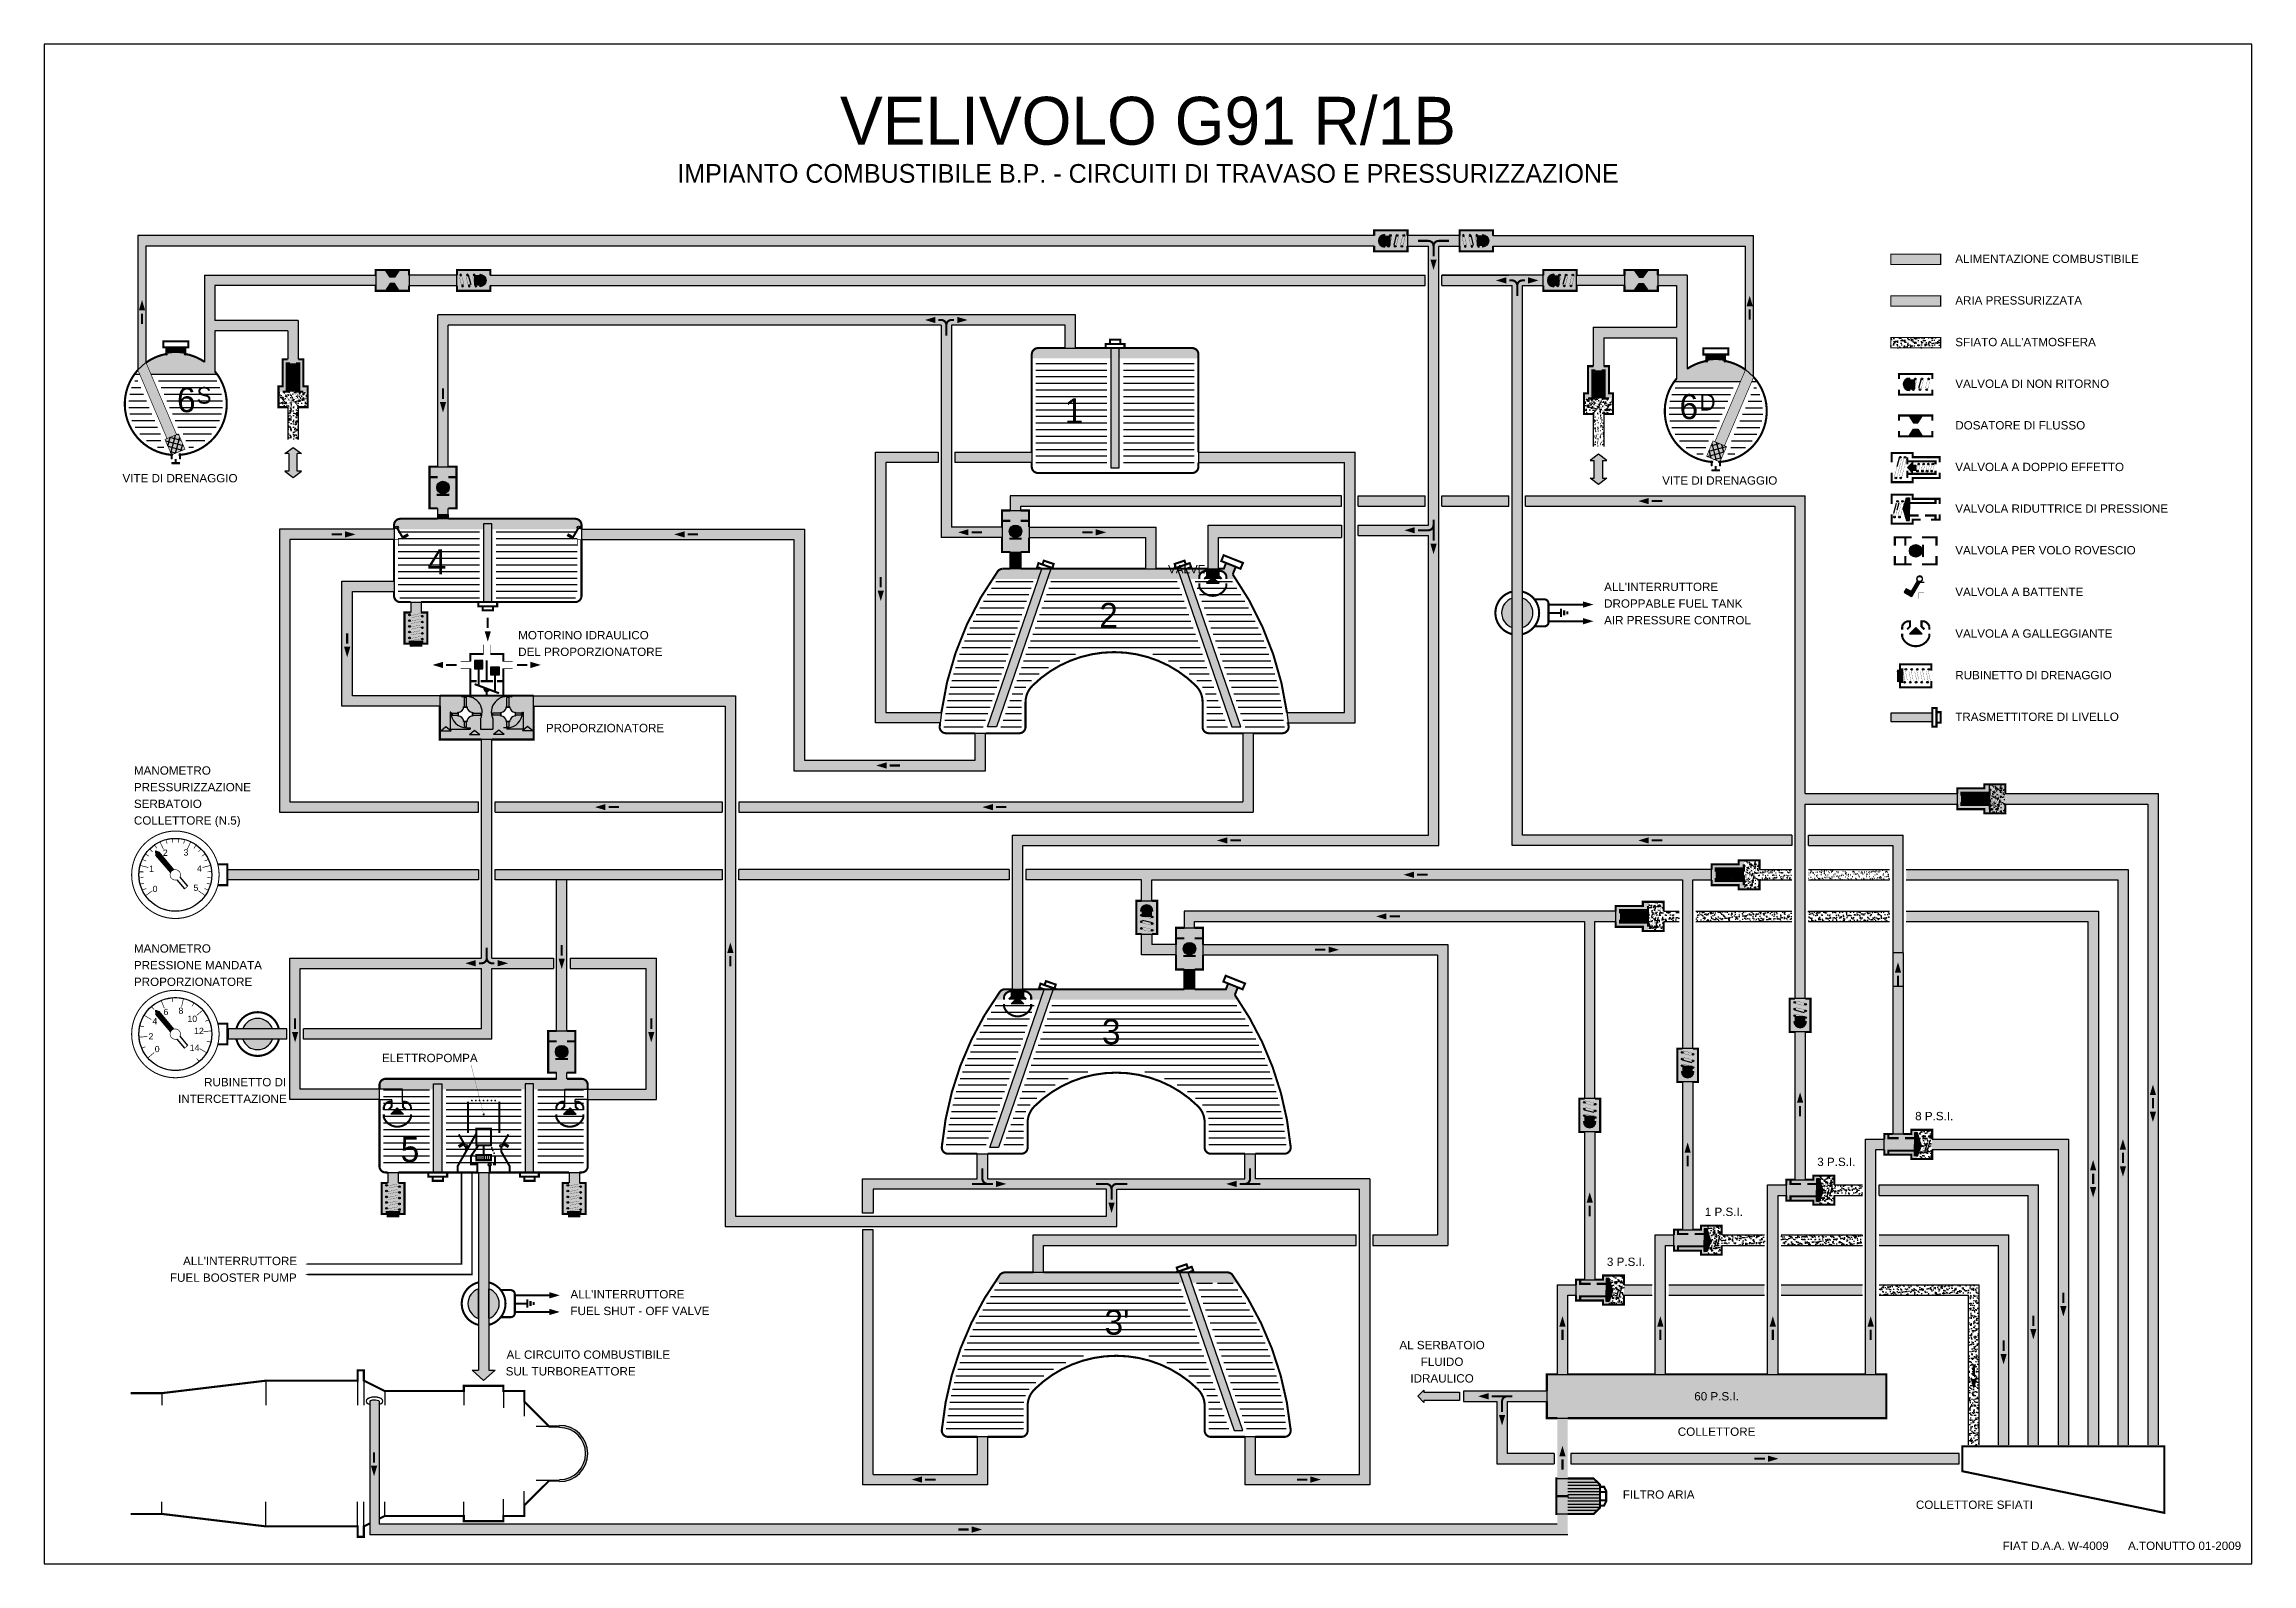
# Model space of a CAD drawing. Header units: millimetres. Extents: x 0 to 1060, y 0 to 730.
import ezdxf
from ezdxf.enums import TextEntityAlignment as Align

# ---------------------------------------------------------------- set-up
doc = ezdxf.new("R2010")
doc.units = ezdxf.units.MM
doc.layers.add('ALIMENTAZIONE COMBUSTIBILE', color=1, linetype='Continuous')
doc.layers.add('ARIA PRESSURIZZATA', color=4, linetype='Continuous')
doc.styles.add('BOLT', font='FRADMCN.TTF', dxfattribs={"height": 4})
doc.styles.add('testo', font='ARIAL.TTF', dxfattribs={"height": 4})
doc.styles.add('TITOLO', font='', dxfattribs={"height": 4})
doc.styles.get('TITOLO').set_extended_font_data('Baskerville Old Face')
pattern_1 = [(0, (33.273, 49.6305), (1e-15, 3.175), [])]
pattern_2 = [(0, (-386.2293, -210.436), (1e-15, 3.175), [])]
pattern_3 = [(307.5, (415.2522, 1375.854), (2.447066, 0.0800016), [0, -1.9304, 0, -2.159, 0, -2.06375]), (277.5, (415.2522, 1375.854), (3.584126, -2.247616), [0, -1.0414, 0, -1.7399, 0, -0.66675]), (237.5, (415.2522, 1377.4161), (0.007186, -3.954962), [0, -0.635, 0, -2.286, 0, -2.9845]), (227.5, (415.2522, 1377.416), (1.114647, -3.817782), [0, -0.3175, 0, -1.4986, 0, -1.7145])]
pattern_4 = [(232.5, (450.547, 1379.1666), (-2.447066, 0.0800016), [0, -1.9304, 0, -2.159, 0, -2.06375]), (262.5, (450.547, 1379.1666), (-3.584126, -2.247616), [0, -1.0414, 0, -1.7399, 0, -0.66675]), (302.5, (450.547, 1380.7287), (-0.007186, -3.954962), [0, -0.635, 0, -2.286, 0, -2.9845]), (312.5, (450.547, 1380.7287), (-1.114647, -3.817782), [0, -0.3175, 0, -1.4986, 0, -1.7145])]

msp = doc.modelspace()

# ---------------------------------------------------------------- texts
for s, height, style, p in [('VELIVOLO G91 R/1B', 23, 'TITOLO', (530, 693.2)), ('IMPIANTO COMBUSTIBILE B.P. - CIRCUITI DI TRAVASO E PRESSURIZZAZIONE', 9, 'TITOLO', (530, 667.9)), ('8 P.S.I.', 4, 'testo', (907.5, 215.1)), ('3 P.S.I.', 4, 'testo', (860.5, 193.1)), ('1 P.S.I.', 4, 'testo', (806.5, 169.1)), ('3 P.S.I.', 4, 'testo', (759.5, 145.1)), ('AL SERBATOIO', 4, 'testo', (671.2, 105.1)), ('FLUIDO', 4, 'testo', (671.2, 97.1)), ('IDRAULICO', 4, 'testo', (671.2, 89.1)), ('60 P.S.I.', 4, 'testo', (803, 80.5)), ('COLLETTORE', 4, 'testo', (803, 63.5)), ('FILTRO ARIA', 4, 'testo', (775.2, 33.3)), ('COLLETTORE SFIATI', 4, 'testo', (926.8, 28.4)), ('FIAT D.A.A. W-4009', 4, 'testo', (965.8, 8.7)), ('A.TONUTTO 01-2009', 4, 'testo', (1027.7, 8.7))]:
    msp.add_text(s, height=height, dxfattribs=dict(style=style)).set_placement(p, align=Align.MIDDLE_CENTER)
for s, height, style, p in [('ALIMENTAZIONE COMBUSTIBILE', 4, 'testo', (917.6, 624.9)), ('ARIA PRESSURIZZATA', 4, 'testo', (917.6, 604.9)), ("SFIATO ALL'ATMOSFERA", 4, 'testo', (917.6, 584.9)), ('6', 12, 'BOLT', (63.8, 553.2)), ('S', 8, 'BOLT', (73.2, 557.3)), ('6', 12, 'BOLT', (785.2, 549.9)), ('D', 8, 'BOLT', (794.8, 554)), ('VALVOLA DI NON RITORNO', 4, 'testo', (917.6, 564.9)), ('DOSATORE DI FLUSSO', 4, 'testo', (917.6, 544.9)), ('VITE DI DRENAGGIO', 4, 'testo', (37.6, 519.5)), ('VITE DI DRENAGGIO', 4, 'testo', (776.9, 518.4)), ('VALVOLA A DOPPIO EFFETTO', 4, 'testo', (917.6, 524.9)), ('VALVOLA RIDUTTRICE DI PRESSIONE', 4, 'testo', (917.6, 504.9)), ('VALVOLA PER VOLO ROVESCIO', 4, 'testo', (917.6, 484.9)), ('VALVE', 4, 'testo', (539.6, 475.8)), ("ALL'INTERRUTTORE", 4, 'testo', (749, 467.3)), ('VALVOLA A BATTENTE', 4, 'testo', (917.6, 464.9)), ('DROPPABLE FUEL TANK', 4, 'testo', (749, 459.3)), ('MOTORINO IDRAULICO', 4, 'testo', (227.6, 444.1)), ('AIR PRESSURE CONTROL', 4, 'testo', (749, 451.3)), ('VALVOLA A GALLEGGIANTE', 4, 'testo', (917.6, 444.9)), ('DEL PROPORZIONATORE', 4, 'testo', (227.6, 436.1)), ('RUBINETTO DI DRENAGGIO', 4, 'testo', (917.6, 424.9)), ('PROPORZIONATORE', 4, 'testo', (240.9, 399.5)), ('TRASMETTITORE DI LIVELLO', 4, 'testo', (917.6, 404.9)), ('MANOMETRO', 4, 'testo', (43.1, 379.1)), ('PRESSURIZZAZIONE', 4, 'testo', (43.1, 371.1)), ('SERBATOIO', 4, 'testo', (43.1, 363.1)), ('COLLETTORE (N.5)', 4, 'testo', (43.1, 355.1)), ('MANOMETRO', 4, 'testo', (43.1, 293.6)), ('PRESSIONE MANDATA', 4, 'testo', (43.1, 285.6)), ('PROPORZIONATORE', 4, 'testo', (43.1, 277.6)), ('3', 12, 'BOLT', (507.9, 249.6)), ('ELETTROPOMPA', 4, 'testo', (162.2, 241)), ('RUBINETTO DI', 4, 'testo', (76.8, 229.4)), ('INTERCETTAZIONE', 4, 'testo', (64.3, 221.4)), ('5', 12, 'BOLT', (171.2, 193)), ('FUEL BOOSTER PUMP', 4, 'testo', (60.4, 135.5)), ("ALL'INTERRUTTORE", 4, 'testo', (66.7, 143.5)), ("ALL'INTERRUTTORE", 4, 'testo', (252.7, 127.5)), ('FUEL SHUT - OFF VALVE', 4, 'testo', (252.7, 119.5)), ("3'", 12, 'BOLT', (509.1, 110.1)), ('AL CIRCUITO COMBUSTIBILE', 4, 'testo', (222, 98.5)), ('SUL TURBOREATTORE', 4, 'testo', (221.6, 90.5))]:
    msp.add_text(s, height=height, dxfattribs=dict(style=style)).set_placement(p)

# ---------------------------------------------------------------- blocks, each defined once
blk = doc.blocks.new('VALVOLA DI NON RITORNO')
h = blk.add_hatch(color=256)
h.paths.add_polyline_path([(7.5, 2.2), (5, 2.2), (5, 3, 1), (5, -3), (5, -2.2), (7.5, -2.2), (7.5, -2)])
h.paths.add_polyline_path([(7.4, 2.6, 1), (8.2, 2.6, 1)])
h.paths.add_polyline_path([(7.3, -2.6, 1), (6.5, -2.6, 1)], flags=17)
h.paths.add_polyline_path([(10.5, -2.6, 1), (9.7, -2.6, 1)])
h.paths.add_polyline_path([(10.6, 2.6, 1), (11.4, 2.6, 1)])
h.paths.add_polyline_path([(13.8, 2.6, 1), (14.6, 2.6, 1)])
h.paths.add_polyline_path([(13.7, -2.6, 1), (12.9, -2.6, 1)])
for p, q in [((5, 3), (5, 2.2)), ((5, 2.2), (7.5, 2.2)), ((7.5, 2.7), (7.3, 2.2)), ((7.5, 2.2), (7.5, -2.2)), ((10.6, 2.7), (9.4, -2)), ((5, -2.2), (7.5, -2.2)), ((5, -2.2), (5, -3))]:
    blk.add_line(p, q)
for points, const_width in [([(0, 2.5), (0, 5), (16, 5), (16, 2.5)], 1), ([(7.5, 2.7), (7.3, 2.2)], 0.1), ([(7.3, -2.7), (8.5, 2)], 0.1), ([(10.6, 2.7), (9.4, -2)], 0.1), ([(10.5, -2.7), (11.7, 2)], 0.1), ([(13.8, 2.7), (12.6, -2)], 0.1), ([(13.7, -2.7), (14.9, 2)], 0.1), ([(0, -2.5), (0, -5), (16, -5), (16, -2.5)], 1)]:
    blk.add_lwpolyline(points, dxfattribs=dict(const_width=const_width))
for centre in [(7.8, 2.6), (11, 2.6), (14.2, 2.6), (6.9, -2.6), (10.1, -2.6), (13.3, -2.6)]:
    blk.add_circle(centre, 0.4)
blk.add_arc((5, 0), 3, 90, 270)
blk = doc.blocks.new('DOSATORE DI FLUSSO')
h = blk.add_hatch(color=256)
h.paths.add_polyline_path([(11.3, 5), (4.7, 5), (7, 1.5), (9, 1.5)])
h.paths.add_polyline_path([(7, -1.5), (4.7, -5), (11.3, -5), (9, -1.5)])
for p, q in [((4.7, 5), (7, 1.5)), ((7, 1.5), (9, 1.5)), ((9, 1.5), (11.3, 5)), ((4.7, -5), (7, -1.5)), ((7, -1.5), (9, -1.5)), ((9, -1.5), (11.3, -5))]:
    blk.add_line(p, q)
at = {"const_width": 1}
for points in [[(0, 2.5), (0, 5), (16, 5), (16, 2.5)], [(0, -2.5), (0, -5), (16, -5), (16, -2.5)]]:
    blk.add_lwpolyline(points, dxfattribs=at)
blk = doc.blocks.new('VALVOLA A DOPPIO EFFETTO')
h = blk.add_hatch(color=256)
h.paths.add_polyline_path([(4.5, 5, 1), (3.7, 5, 1)])
h.paths.add_polyline_path([(6.8, 5, 1), (6, 5, 1)])
h.paths.add_polyline_path([(4.7, -5, 1), (3.9, -5, 1)])
h.paths.add_polyline_path([(2.4, -5, 1), (1.6, -5, 1)])
blk.add_hatch(color=256).paths.add_polyline_path([(10, -1.2), (11.5, -1.2), (11.5, 0), (11.5, 1.2), (10, 1.2), (10, 2.5), (7.5, 0), (10, -2.5)])
h = blk.add_hatch(color=256)
h.paths.add_polyline_path([(13.3, 1.7, 1), (12.5, 1.7, 1)])
h.paths.add_polyline_path([(15.7, 1.7, 1), (14.9, 1.7, 1)])
h.paths.add_polyline_path([(18, 1.7, 1), (17.2, 1.7, 1)])
h.paths.add_polyline_path([(20.1, 1.7, 1), (19.3, 1.7, 1)])
h.paths.add_polyline_path([(19.6, -1.7, 1), (18.8, -1.7, 1)])
h.paths.add_polyline_path([(17.4, -1.7, 1), (16.6, -1.7, 1)])
h.paths.add_polyline_path([(15.2, -1.7, 1), (14.4, -1.7, 1)])
h.paths.add_polyline_path([(12.8, -1.7, 1), (12, -1.7, 1)])
for p, q in [((3.7, 5.1), (2.5, 0.4)), ((7.5, 0), (10, 2.5)), ((10, 2.5), (10, 1.2)), ((10, 1.2), (11.5, 1.2)), ((11.5, 1.2), (11.5, 0)), ((11.5, -1.2), (11.5, 0)), ((7.5, 0), (10, -2.5)), ((10, -1.2), (11.5, -1.2)), ((10, -2.5), (10, -1.2))]:
    blk.add_line(p, q)
for points, const_width in [([(0, 2.5), (0, 7), (10, 7), (10, 5), (23, 5), (23, 2.5)], 1), ([(3.7, 5.1), (1.3, -4.4)], 0.1), ([(2.4, -5), (4.8, 4.4)], 0.1), ([(6, 5.1), (3.6, -4.4)], 0.1), ([(4.7, -5), (7.1, 4.4)], 0.1), ([(7.5, 5), (7.5, 5), (7.5, 5), (7.5, 3), (21, 3), (21, 1.5)], 1), ([(7.5, 3), (7.5, 1.5)], 1), ([(12.6, 1.8), (11.8, -1.3)], 0.1), ([(12.8, -1.8), (13.6, 1.3)], 0.1), ([(14.9, 1.8), (14.1, -1.3)], 0.1), ([(15.1, -1.8), (15.9, 1.3)], 0.1), ([(17.2, 1.8), (16.4, -1.3)], 0.1), ([(17.4, -1.8), (18.2, 1.3)], 0.1), ([(19.3, 1.8), (18.6, -1.3)], 0.1), ([(19.6, -1.8), (20.4, 1.3)], 0.1), ([(0, -2.5), (0, -7), (10, -7), (10, -5), (23, -5), (23, -2.5)], 1), ([(7.5, -5), (7.5, -5), (7.5, -5), (7.5, -3), (21, -3), (21, -1.5)], 1), ([(7.5, -3), (7.5, -1.5)], 1)]:
    blk.add_lwpolyline(points, dxfattribs=dict(const_width=const_width))
for centre in [(4.1, 5), (6.4, 5), (12.9, 1.7), (15.3, 1.7), (17.6, 1.7), (19.7, 1.7), (2, -5), (4.3, -5), (12.4, -1.7), (14.8, -1.7), (17, -1.7), (19.2, -1.7)]:
    blk.add_circle(centre, 0.4)
blk = doc.blocks.new('VALVOLA RIDUTTRICE DI PRESSIONE')
h = blk.add_hatch(color=256)
h.paths.add_polyline_path([(2.4, 3.8, 1), (3.2, 3.8, 1)])
h.paths.add_polyline_path([(5.6, 3.8, 1), (4.8, 3.8, 1)])
h.paths.add_polyline_path([(4.1, -3.8, 1), (3.3, -3.8, 1)])
h.paths.add_polyline_path([(1.7, -3.8, 1), (0.9, -3.8, 1)])
blk.add_hatch(color=256).paths.add_polyline_path([(8.5, 0), (8.5, 5.5), (7.1, 5.5), (5.5, 0), (7.1, -5.5), (8.5, -5.5)])
for p, q in [((2.1, 2.7), (0.9, -2)), ((2.6, -0.3), (3.5, 3.2)), ((5.5, 0), (7.1, 5.5)), ((5.5, 0), (7.1, -5.5)), ((7.1, 5.5), (8.5, 5.5)), ((8.5, 5.5), (8.5, 0)), ((8.5, -5.5), (8.5, 0)), ((7.1, -5.5), (8.5, -5.5))]:
    blk.add_line(p, q)
for points, const_width in [([(0, 2.5), (0, 7), (10, 7), (10, 5), (23, 5), (23, 2.5)], 1), ([(2.4, 3.9), (0.6, -3.2)], 0.1), ([(1.7, -3.9), (3.5, 3.2)], 0.1), ([(4.8, 3.9), (3, -3.2)], 0.1), ([(4.1, -3.9), (5.9, 3.2)], 0.1), ([(8.5, 3), (8.5, 3), (8.5, 3), (8.5, 3), (21, 3), (21, 5)], 1), ([(0, -2.5), (0, -7), (10, -7), (10, -5), (13.9, -5)], 1), ([(8.5, -3), (8.5, -3), (8.5, -3), (8.5, -3), (13, -3)], 1), ([(16, -3), (21, -3), (21, -5)], 1), ([(18.9, -5), (23, -5), (23, -2.5)], 1)]:
    blk.add_lwpolyline(points, dxfattribs=dict(const_width=const_width))
for centre in [(2.8, 3.8), (5.2, 3.8), (1.3, -3.8), (3.7, -3.8)]:
    blk.add_circle(centre, 0.4)
blk = doc.blocks.new('VALVOLA PER VOLO ROVESCIO')
blk.add_hatch(color=256).paths.add_polyline_path([(7, 0, 1), (13, 0, 1)])
at = {"const_width": 1}
for points in [[(0, 2.5), (0, 6.5), (8, 6.5)], [(5, 2.5), (5, 6.5)], [(13, 6.5), (20, 6.5), (20, 2.5)], [(13.5, 3), (13.5, -3)], [(0, -2.5), (0, -6.5), (8, -6.5)], [(5, -2.5), (5, -6.5)], [(13, -6.5), (20, -6.5), (20, -2.5)]]:
    blk.add_lwpolyline(points, dxfattribs=at)
blk.add_circle((10, 0), 3)
blk = doc.blocks.new('VALVOLA A BATTENTE')
h = blk.add_hatch(color=256)
h.paths.add_polyline_path([(-6, 0.4), (-8.5, 1.8), (-9.5, 0.1), (-6, -1.9), (-2, 5), (-2.1, 5, 4.891271), (-3.1, 5.5)])
h.paths.add_polyline_path([(-3.3, 6.5, -1), (-0.8, 6.5, -1)], flags=16)
blk.add_line((-2, 5), (0, 5))
for points in [[(-6, 0.4), (-8.5, 1.8), (-9.5, 0.1), (-6, -1.9), (-5, -0.2)], [(-2.1, 5), (-2, 5), (-6, -1.9), (-7, -1.3)], [(-6, 0.4), (-3.1, 5.5)]]:
    blk.add_lwpolyline(points)
at = {"const_width": 0.3}
blk.add_lwpolyline([(0, 5), (-2.5, 5)], dxfattribs=at)
blk.add_lwpolyline([(0, 0, 0.3, 0.3, 0), (-2.5, 0, 0.3, 0.3, 0), (-2.5, -3, 0, 0, 0)], format="xyseb")
blk.add_circle((-2.1, 6.5), 1.25)
blk.add_arc((-2.1, 6.5), 1.45, 270.4503, 224.2317)
blk = doc.blocks.new('RUBINETTO DI DRENAGGIO')
h = blk.add_hatch(color=256)
h.paths.add_polyline_path([(3.2, 3.1, 1), (2.4, 3.1, 1)])
h.paths.add_polyline_path([(2.6, -3.1, 1), (1.8, -3.1, 1)])
h.paths.add_polyline_path([(5.3, -3.1, 1), (4.5, -3.1, 1)])
h.paths.add_polyline_path([(8.1, -3.1, 1), (7.3, -3.1, 1)])
h.paths.add_polyline_path([(10, -3.1, 1), (10.8, -3.1, 1)])
h.paths.add_polyline_path([(12.8, -3.1, 1), (13.6, -3.1, 1)])
h.paths.add_polyline_path([(13.4, 3.1, 1), (14.2, 3.1, 1)])
h.paths.add_polyline_path([(10.7, 3.1, 1), (11.5, 3.1, 1)])
h.paths.add_polyline_path([(8.7, 3.1, 1), (7.9, 3.1, 1)])
h.paths.add_polyline_path([(6, 3.1, 1), (5.2, 3.1, 1)])
for p, q in [((-0.2, -3), (-1.3, 2.2)), ((0, 5.5), (15, 5.5)), ((0, -5.5), (15, -5.5))]:
    blk.add_line(p, q)
for points, const_width in [([(-1, 0), (-1, 3)], 1), ([(-1, 0), (-1, -3)], 1), ([(0, 0), (0, 5.5), (15, 5.5), (15, 2.5)], 1), ([(0, 0), (0, -5.5), (15, -5.5), (15, -2.5)], 1), ([(1, 0), (1, 3.5)], 1), ([(1, 0), (1, -3.5)], 1), ([(2.5, -3), (1.5, 2.2)], 0.1), ([(2.4, 3), (3.5, -2.2)], 0.1), ([(5.3, -3), (4.2, 2.2)], 0.1), ([(5.2, 3), (6.3, -2.2)], 0.1), ([(8.1, -3), (7, 2.2)], 0.1), ([(7.9, 3), (9, -2.2)], 0.1), ([(10.8, -3), (9.7, 2.2)], 0.1), ([(10.7, 3), (11.8, -2.2)], 0.1), ([(13.6, -3), (12.5, 2.2)], 0.1), ([(13.4, 3), (14.5, -2.2)], 0.1)]:
    blk.add_lwpolyline(points, dxfattribs=dict(const_width=const_width))
for centre in [(2.8, 3.1), (5.6, 3.1), (8.3, 3.1), (11.1, 3.1), (13.8, 3.1), (2.2, -3.1), (4.9, -3.1), (7.7, -3.1), (10.4, -3.1), (13.2, -3.1)]:
    blk.add_circle(centre, 0.4)
blk = doc.blocks.new('TRASMETTITORE DI LIVELLO')
blk.add_hatch(color=256).paths.add_polyline_path([(0, 2), (-20, 2), (-20, -2), (0, -2)])
blk.add_lwpolyline([(-20, -2), (0, -2), (0, 2), (-20, 2)], close=True)
at = {"const_width": 1}
for points in [[(0, -4.5), (2, -4.5), (2, 4.5), (0, 4.5)], [(2, -2.5), (4, -2.5), (4, 2.5), (2, 2.5)]]:
    blk.add_lwpolyline(points, close=True, dxfattribs=at)
blk = doc.blocks.new('6')
for points in [[(14.8, 8.4, 0.414214), (14.3, 8.9), (14.3, 8.4, 0.005102), (13.8, 8.3, 0.906995)], [(23.8, 8.3, 0.005102), (23.3, 8.4), (23.3, 8.9, 0.414214), (22.8, 8.4, 0.906995)], [(16.3, -40, 0.005102), (16.8, -40.1), (16.8, -40.6, 0.414214), (17.3, -40.1, 0.955061)], [(20.3, -40.1, 0.414214), (20.8, -40.6), (20.8, -40.1, 0.005102), (21.3, -40, 0.955061)]]:
    blk.add_hatch(color=256).paths.add_polyline_path(points)
h = blk.add_hatch()
h.set_pattern_fill('ANSI37', color=256, scale=0.7, angle=60, style=0)
h.set_pattern_definition([(105, (95.9834, -171.717), (-2.14677, -0.575225), []), (195, (95.9834, -171.717), (0.575225, -2.14677), [])])
h.paths.add_polyline_path([(23.9, -32.7), (17.5, -30), (14.4, -37.4), (20.3, -39.9, -0.414214), (21, -39.6)])
at = {"layer": 'ALIMENTAZIONE COMBUSTIBILE'}
h = blk.add_hatch(color=256, dxfattribs=at)
h.paths.add_polyline_path([(37, 0.7, 0.054073), (33.1, 4.2), (18.4, -30.4), (23, -32.3)])
h.paths.add_polyline_path([(24, -32.7), (17.5, -30), (14.4, -37.4), (20.4, -39.9, -0.414214), (21, -39.6)])
h = blk.add_hatch(dxfattribs=at)
h.set_pattern_fill('ANSI31', color=256, angle=315, style=0)
h.set_pattern_definition([(0, (95.9834, -171.717), (1e-15, 3.175), [])])
h.paths.add_polyline_path([(28.5, -1.5), (1.3, -1.5, 0.531587), (12.3, -37.2), (16.4, -27.4), (17.4, -27.8)])
h.paths.add_polyline_path([(37.6, -3.2), (25.7, -31.3), (26.6, -31.7), (24.1, -37.6, 0.521507)])
at = {"layer": 'ARIA PRESSURIZZATA'}
for points in [[(22.8, 8.5, -0.363974), (23.3, 8.9), (23.3, 11.5), (14.3, 11.5), (14.3, 8.9, -0.363974), (14.8, 8.5, -0.082342)], [(33.1, 4.2, 0.104636), (23.8, 8.3, -0.989847), (22.8, 8.5, 0.082342), (14.8, 8.5, -0.989847), (13.8, 8.3, 0.099019), (5, 4.6, 0.089282), (-1.2, -1.5), (30.7, -1.5)]]:
    blk.add_hatch(color=256, dxfattribs=at).paths.add_polyline_path(points)
for p, q in [((23.3, 11.5), (23.3, 8.4)), ((-1.2, -1.5), (30.7, -1.5)), ((36.1, -1.5), (38.8, -1.5)), ((16.8, -40.1), (16.8, -42.1)), ((18.8, -44.1), (18.8, -42.1)), ((20.8, -40.1), (20.8, -42.1)), ((20.8, -40.1), (20.8, -42.1)), ((16.8, -44.1), (20.8, -44.1))]:
    blk.add_line(p, q)
at = {"const_width": 1}
for points in [[(14.3, 11.5), (14.3, 8.4, 0.104174), (5, 4.6)], [(23.3, 11.5), (23.3, 8.4, -0.109797), (33.1, 4.2)], [(0, 0, 0.607317), (16.8, -40.1), (16.8, -42.1)], [(37, 0.7, -0.620571), (20.8, -40.1), (20.8, -42.1)]]:
    blk.add_lwpolyline(points, format="xyb", dxfattribs=at)
for points, const_width in [([(12.8, 11.5), (24.8, 11.5), (24.8, 14.5), (12.8, 14.5)], 1), ([(14.4, -37.4), (20.8, -40.1), (24, -32.7), (17.5, -30)], 0.3)]:
    blk.add_lwpolyline(points, close=True, dxfattribs=dict(const_width=const_width))
for points, const_width in [([(33.1, 4.2), (18.4, -30.4)], 0.3), ([(37, 0.7), (23, -32.3)], 0.3), ([(18.8, -42.1), (18.8, -44.1)], 1), ([(16.8, -44.1), (20.8, -44.1)], 1)]:
    blk.add_lwpolyline(points, dxfattribs=dict(const_width=const_width))
for centre in [(14.3, 8.4), (23.3, 8.4), (16.8, -40.1), (20.8, -40.1)]:
    blk.add_circle(centre, 0.5)
for start, end in [(140.2336, 265.3176), (274.6824, 41.9726), (274.6824, 39.7664), (54.353, 79.4162)]:
    blk.add_arc((18.8, -15.7), 24.5, start, end)
blk = doc.blocks.new("ALL'INTERRUTTORE...")
h = blk.add_hatch(color=256)
h.paths.add_polyline_path([(0, 0, 0.707107), (0, -14.1)])
h.paths.add_polyline_path([(5, 0), (5, -14.1, 0.707107)])
for p, q in [((0, -14.1), (0, 0)), ((5, -14.1), (5, 0))]:
    blk.add_line(p, q)
at = {"const_width": 1}
for points in [[(0, 3.1, 0.784465), (0, -17.3)], [(5, -17.3, 0.784465), (5, 3.1, 0.784465)], [(10.7, -0.6), (15.5, -0.6, -0.414214), (17.5, -2.6), (17.5, -11.6, -0.414214), (15.5, -13.6), (10.7, -13.6)]]:
    blk.add_lwpolyline(points, format="xyb", dxfattribs=at)
for points in [[(17.5, -3.1), (34.1, -3.1)], [(17.5, -7.1), (23.5, -7.1)], [(17.5, -11.1), (34.1, -11.1)], [(23.5, -9.1), (23.5, -5.1)], [(25, -8.3), (25, -5.8)], [(26.5, -7.8), (26.5, -6.3)]]:
    blk.add_lwpolyline(points, dxfattribs=at)
for points in [[(34.1, -3.1, 3, 0, 0), (39.1, -3.1, 0, 0, 0)], [(34.1, -11.1, 3, 0, 0), (39.1, -11.1, 0, 0, 0)]]:
    blk.add_lwpolyline(points, format="xyseb")
for start, end in [(109.4712, 250.5288), (289.4712, 70.5288)]:
    blk.add_arc((2.5, -7.1), 7.5, start, end)
blk = doc.blocks.new('1')
blk.add_hatch(color=256).paths.add_polyline_path([(22, -57.6), (26, -57.6), (26, 0), (22, 0)])
at = {"layer": 'ALIMENTAZIONE COMBUSTIBILE'}
h = blk.add_hatch(dxfattribs=at)
h.set_pattern_fill('ANSI31', color=256, angle=315, style=0)
h.set_pattern_definition([(0, (185.4768, -1.224), (1e-15, 3.175), [])])
h.paths.add_polyline_path([(20, -5), (-14, -5), (-14, -50), (-14, -55), (-14, -57, 0.414214), (-13, -58), (20, -58)])
h.paths.add_polyline_path([(62, -5), (28, -5), (28, -58), (61, -58, 0.414214), (62, -57), (62, -55), (62, -50)])
at = {"layer": 'ARIA PRESSURIZZATA'}
h = blk.add_hatch(color=256, dxfattribs=at)
h.paths.add_polyline_path([(22, 0), (19.5, 0), (5, 0), (0, 0), (-13, 0, 0.414214), (-16, -3), (-16, -5), (22, -5)])
h.paths.add_polyline_path([(64, -3, 0.414214), (61, 0), (26, 0), (26, -5), (64, -5)])
at = {"const_width": 1}
for points in [[(0, 0), (-13, 0, 0.414214), (-16, -3), (-16, -50)], [(64, -50), (64, -3, 0.414214), (61, 0), (5, 0)], [(-16, -55), (-16, -57, 0.414214), (-13, -60), (61, -60, 0.414214), (64, -57), (64, -55)]]:
    blk.add_lwpolyline(points, format="xyb", dxfattribs=at)
for points in [[(28.5, 0), (28.5, 2), (19.5, 2), (19.5, 0)], [(26.5, 2), (26.5, 4), (21.5, 4), (21.5, 2)]]:
    blk.add_lwpolyline(points, close=True, dxfattribs=at)
blk.add_lwpolyline([(26, -57.6), (26, 0), (22, 0), (22, -57.6)], close=True)
at = {"style": 'BOLT'}
blk.add_text('1', height=12, dxfattribs=at).set_placement((-0.2, -36.1))
blk = doc.blocks.new('VALVOLA A GALLEGGIANTE')
blk.add_hatch(color=256).paths.add_polyline_path([(-0.3, -6), (5.8, -6), (2.8, -3)])
for p, q in [((-0.3, -6), (2.8, -3)), ((-0.3, -6), (5.8, -6)), ((2.8, -3), (5.8, -6))]:
    blk.add_line(p, q)
at = {"const_width": 1}
for points in [[(-1.4, -3.9), (0, -2.5), (0, 0), (-1, 0, 0.259924), (-3.8, -2.4), (-3.8, -4)], [(6.9, -3.9), (5.5, -2.5), (5.5, 0), (6.5, 0, -0.259924), (9.2, -2.4), (9.2, -4)], [(-3.8, -6), (-3.8, -7.6, 0.677219), (9.2, -7.6), (9.2, -6)]]:
    blk.add_lwpolyline(points, format="xyb", dxfattribs=at)
blk = doc.blocks.new('2')
for points in [[(15.3, 0), (19.5, 0), (-6.7, -76), (-10.9, -76)], [(84.4, 0), (80.2, 0), (106.4, -76), (110.6, -76)]]:
    blk.add_hatch(color=256).paths.add_polyline_path(points)
at = {"layer": 'ALIMENTAZIONE COMBUSTIBILE'}
blk.add_hatch(color=256, dxfattribs=at).paths.add_polyline_path([(97.2, -4), (98.2, -5), (101.5, -5), (100, -3.5), (100, -1), (100, 0), (95, 0), (94.5, -1), (94.5, -3.5), (93.1, -4.9), (93, -5), (96.2, -5)])
h = blk.add_hatch(dxfattribs=at)
h.set_pattern_fill('ANSI31', color=256, angle=315, style=0)
h.set_pattern_definition(pattern_1)
h.paths.add_polyline_path([(90.4, -54.6, -0.200753), (94.3, -64), (94.3, -76, 0.414214), (95.3, -77), (104.6, -77), (79.8, -5), (19.9, -5), (-4.9, -77), (4.3, -77, 0.414214), (5.3, -76), (5.3, -64, -0.200753), (9.3, -54.6, -0.410072)])
h.paths.add_polyline_path([(11.4, -5), (-6.3, -5, 0.116665), (-31.1, -69.3), (-31.7, -74.2, 0.002827), (-31.9, -75.9, 0.441534), (-30.9, -77), (-16.9, -77), (-13.4, -77)])
h.paths.add_polyline_path([(105.9, -5), (101.5, -5), (103.7, -7.3), (103.7, -8.6, -0.677219), (90.7, -8.6), (90.7, -7.3), (93, -5), (88.3, -5), (113.1, -77), (116.6, -77), (130.6, -77, 0.441534), (131.6, -75.9, 0.002827), (131.4, -74.2), (130.8, -69.3, 0.116665)])
h = blk.add_hatch(dxfattribs=at)
h.set_pattern_fill('ANSI31', color=256, angle=315, style=0)
h.set_pattern_definition(pattern_1)
h.paths.add_polyline_path([(94.2, -7), (96.2, -5), (93, -5), (90.7, -7.3), (90.7, -8.6, 0.677219), (103.7, -8.6), (103.7, -7.3), (101.5, -5), (98.2, -5), (100.2, -7)])
at = {"layer": 'ARIA PRESSURIZZATA'}
h = blk.add_hatch(color=256, dxfattribs=at)
h.paths.add_polyline_path([(90.7, -3.4, -0.259924), (93.5, -1), (94.5, -1), (95, 0), (84.4, 0), (86.1, -5), (90.7, -5)])
h.paths.add_polyline_path([(108.2, 0.9), (103.6, 2.8), (102.5, 0), (100, 0), (100, -1), (101, -1, -0.259924), (103.7, -3.4), (103.7, -5), (108.4, -5, 0.004605), (106.8, -2.7)])
h.paths.add_polyline_path([(80.2, 0), (19.5, 0), (17.8, -5), (81.9, -5)])
h.paths.add_polyline_path([(15.3, 0), (0, 0), (-3.6, 0, 0.24155), (-6.1, -1.3, 0.00753), (-8.7, -5), (13.5, -5)])
for p, q in [((-10.9, -76), (15.2, -0.1)), ((19.5, 0), (-6.7, -76)), ((80.2, 0), (106.4, -76)), ((110.6, -76), (84.4, -0.1)), ((95, 0), (94.5, -1)), ((100, 0), (100, -1)), ((-6.7, -76), (-10.9, -76)), ((106.4, -76), (110.6, -76))]:
    blk.add_line(p, q)
at = {"const_width": 1}
for points in [[(0, 0), (-3.6, 0, 0.24155), (-6.1, -1.3, 0.122041), (-33.1, -69, 0.122041)], [(132.8, -69, 0.119074), (106.8, -2.7), (108.2, 0.9)], [(-11.9, -79), (4.3, -79, 0.414214), (7.3, -76), (7.3, -64, -0.200753), (10.7, -56.1, -0.410072), (89, -56.1, -0.200753), (92.3, -64), (92.3, -76, 0.414214), (95.3, -79), (111.6, -79)], [(-33.7, -74, 0.002854), (-33.9, -75.7, 0.441534), (-30.9, -79), (-16.9, -79)], [(116.6, -79), (130.6, -79, 0.441534), (133.6, -75.7, 0.002854), (133.4, -74, 0.002854)]]:
    blk.add_lwpolyline(points, format="xyb", dxfattribs=at)
for points in [[(65, 0), (5, 0)], [(15.1, 0), (12.9, 0.8), (13.5, 2.7), (21.2, 0)], [(95, 0), (70, 0)], [(84.6, 0), (86.8, 0.8), (86.1, 2.7), (78.4, 0)], [(103.6, 2.8), (102.5, 0), (100, 0)]]:
    blk.add_lwpolyline(points, dxfattribs=at)
for points in [[(15.4, 2), (16.1, 3.9), (20.8, 2.3), (20.2, 0.4)], [(84.3, 2), (83.6, 3.9), (78.9, 2.3), (79.5, 0.4)], [(101.3, 3.7), (110.5, 0), (111.7, 2.8), (102.4, 6.5)]]:
    blk.add_lwpolyline(points, close=True, dxfattribs=at)
blk.add_blockref('VALVOLA A GALLEGGIANTE', (94.5, -1))
at = {"style": 'BOLT'}
blk.add_text('2', height=12, dxfattribs=at).set_placement((42.7, -28.4))
blk = doc.blocks.new('3')
blk.add_hatch(color=256).paths.add_polyline_path([(15.3, 0), (19.5, 0), (-6.7, -76), (-10.9, -76)])
at = {"layer": 'ALIMENTAZIONE COMBUSTIBILE'}
blk.add_hatch(color=256, dxfattribs=at).paths.add_polyline_path([(2.4, -4), (1.4, -5), (-1.8, -5), (-0.3, -3.5), (-0.3, -1), (-0.3, 0), (4.7, 0), (5.2, -1), (5.2, -3.5), (6.6, -4.9), (6.7, -5), (3.4, -5)])
h = blk.add_hatch(dxfattribs=at)
h.set_pattern_fill('ANSI31', color=256, angle=315, style=0)
h.set_pattern_definition([(0, (33.273, 182.4175), (1e-15, 3.175), [])])
h.paths.add_polyline_path([(90.4, -54.6, -0.200753), (94.3, -64), (94.3, -76, 0.414214), (95.3, -77), (123.9, -77), (130.6, -77, 0.441534), (131.6, -75.9, 0.128017), (105.9, -5), (19.9, -5), (-4.9, -77), (4.3, -77, 0.414214), (5.3, -76), (5.3, -64, -0.200753), (9.3, -54.6, -0.410072)])
h.paths.add_polyline_path([(11.4, -5), (3.4, -5), (5.4, -7), (-0.6, -7), (1.4, -5), (-6.3, -5, 0.128017), (-31.9, -75.9, 0.441534), (-30.9, -77), (-16.9, -77), (-13.4, -77)])
at = {"layer": 'ARIA PRESSURIZZATA'}
h = blk.add_hatch(color=256, dxfattribs=at)
h.paths.add_polyline_path([(-1.3, -1), (-0.3, -1), (-0.3, 0), (-3.6, 0, 0.24155), (-6.1, -1.3, 0.00753), (-8.7, -5), (-4.1, -5), (-4.1, -3.4, -0.259924)])
h.paths.add_polyline_path([(15.3, 0), (4.7, 0), (5.2, -1), (6.2, -1, -0.259924), (8.9, -3.4), (8.9, -5), (13.5, -5)])
h = blk.add_hatch(color=256, dxfattribs=at)
h.paths.add_polyline_path([(108.4, -5, 0.004605), (106.8, -2.7), (107.8, 0), (19.5, 0), (17.8, -5)])
h.paths.add_polyline_path([(107.8, 0), (108.2, 0.9), (103.6, 2.8), (102.5, 0)])
for p, q in [((19.5, 0), (-6.7, -76)), ((-0.3, 0), (-0.3, -1)), ((4.7, 0), (5.2, -1)), ((-10.9, -76), (15.2, -0.1)), ((-6.7, -76), (-10.9, -76))]:
    blk.add_line(p, q)
at = {"const_width": 1}
for points in [[(0, 0), (-3.6, 0, 0.24155), (-6.1, -1.3, 0.13338), (-33.9, -75.7, 0.122041)], [(133.6, -75.7, 0.130404), (106.8, -2.7), (108.2, 0.9)], [(-11.9, -79), (4.3, -79, 0.414214), (7.3, -76), (7.3, -64, -0.200753), (10.7, -56.1, -0.410072), (89, -56.1, -0.200753), (92.3, -64), (92.3, -76, 0.414214), (95.3, -79), (111.6, -79)], [(-33.7, -74, 0.002854), (-33.9, -75.7, 0.441534), (-30.9, -79), (-16.9, -79)], [(116.6, -79), (130.6, -79, 0.441534), (133.6, -75.7, 0.002854), (133.4, -74, 0.002854)]]:
    blk.add_lwpolyline(points, format="xyb", dxfattribs=at)
for points in [[(82.5, 0), (5, 0)], [(15.1, 0), (12.9, 0.8), (13.5, 2.7), (21.2, 0)], [(103.6, 2.8), (102.5, 0), (87.5, 0)]]:
    blk.add_lwpolyline(points, dxfattribs=at)
for points in [[(15.4, 2), (16.1, 3.9), (20.8, 2.3), (20.2, 0.4)], [(101.3, 3.7), (110.5, 0), (111.7, 2.8), (102.4, 6.5)]]:
    blk.add_lwpolyline(points, close=True, dxfattribs=at)
at = {"xscale": -1}
blk.add_blockref('VALVOLA A GALLEGGIANTE', (5.2, -1), dxfattribs=at)
blk = doc.blocks.new("3'")
blk.add_hatch(color=256).paths.add_polyline_path([(74.4, 0), (70.2, 0), (96.4, -76), (100.6, -76)])
at = {"layer": 'ALIMENTAZIONE COMBUSTIBILE'}
h = blk.add_hatch(dxfattribs=at)
h.set_pattern_fill('ANSI31', color=256, angle=315, style=0)
h.set_pattern_definition([(180, (56.407, 182.4175), (-1e-15, 3.175), [])])
h.paths.add_polyline_path([(-0.7, -54.6, 0.200753), (-4.7, -64), (-4.7, -76, -0.414214), (-5.7, -77), (-34.2, -77), (-40.9, -77, -0.441534), (-41.9, -75.9, -0.128017), (-16.3, -5), (69.8, -5), (94.6, -77), (85.3, -77, -0.414214), (84.3, -76), (84.3, -64, 0.200753), (80.4, -54.6, 0.410072)])
h.paths.add_polyline_path([(78.3, -5), (86.2, -5), (84.2, -7), (90.2, -7), (88.2, -5), (95.9, -5, -0.128017), (121.6, -75.9, -0.441534), (120.6, -77), (106.6, -77), (103.1, -77)])
at = {"layer": 'ARIA PRESSURIZZATA'}
h = blk.add_hatch(color=256, dxfattribs=at)
h.paths.add_polyline_path([(70.2, 0), (-13.6, 0, 0.24155), (-16.1, -1.3, 0.00753), (-18.7, -5), (71.9, -5)])
h.paths.add_polyline_path([(95.7, -1.3, 0.24155), (93.3, 0), (74.4, 0), (76.1, -5), (98.4, -5, 0.00753)])
for p, q in [((70.2, 0), (96.4, -76)), ((100.6, -76), (74.4, -0.1)), ((96.4, -76), (100.6, -76))]:
    blk.add_line(p, q)
at = {"const_width": 1}
for points in [[(0, 0), (-13.6, 0, 0.24155), (-16.1, -1.3, 0.13338), (-43.9, -75.7, 0.122041)], [(89.7, 0), (93.3, 0, -0.24155), (95.7, -1.3, -0.13338), (123.6, -75.7, -0.122041)], [(-21.9, -79), (-5.7, -79, 0.414214), (-2.7, -76), (-2.7, -64, -0.200753), (0.7, -56.1, -0.410072), (79, -56.1, -0.200753), (82.3, -64), (82.3, -76, 0.414214), (85.3, -79), (101.6, -79)], [(-43.7, -74, 0.002854), (-43.9, -75.7, 0.441534), (-40.9, -79), (-26.9, -79)], [(106.6, -79), (120.6, -79, 0.441534), (123.6, -75.7, 0.002854), (123.4, -74, 0.002854)]]:
    blk.add_lwpolyline(points, format="xyb", dxfattribs=at)
for points in [[(89.7, 0), (5, 0)], [(74.6, 0), (76.8, 0.8), (76.1, 2.7), (68.4, 0)]]:
    blk.add_lwpolyline(points, dxfattribs=at)
blk.add_lwpolyline([(74.3, 2), (73.6, 3.9), (68.9, 2.3), (69.5, 0.4)], close=True, dxfattribs=at)
blk = doc.blocks.new('PROPORZIONATORE')
h = blk.add_hatch(color=256)
h.paths.add_polyline_path([(5.4, -11.9), (2.9, -9.8), (0.4, -11.9)])
h.paths.add_polyline_path([(14.5, -11), (14.5, -10.4), (12.8, -10.4, -0.414214), (5.3, -2.9), (5, -2.9), (5, -11)])
h.paths.add_polyline_path([(19.2, -13.6), (16.7, -11.5), (14.2, -13.6)])
h.paths.add_polyline_path([(19.5, -11), (25.5, -11), (25.5, -6.1, -0.65363), (34.4, 4.3), (34.4, 5), (10.6, 5), (10.6, 4.3, -0.65363), (19.5, -6.1)])
h.paths.add_polyline_path([(40, -11), (40, -2.9), (39.7, -2.9, -0.414214), (32.2, -10.4), (32.2, -11)])
h = blk.add_hatch(color=256)
h.paths.add_polyline_path([(42.1, -9.8), (44.6, -11.9), (39.6, -11.9)])
h.paths.add_polyline_path([(39.7, -2.9), (40, -2.9), (40, -11), (30.5, -11), (30.5, -10.4), (32.2, -10.4, 0.414214)])
h.paths.add_polyline_path([(28.3, -11.5), (30.8, -13.6), (25.8, -13.6)])
h.paths.add_polyline_path([(19.5, -6.1, 0.65363), (10.6, 4.3), (10.6, 5), (34.4, 5), (34.4, 4.3, 0.65363), (25.5, -6.1), (25.5, -11), (19.5, -11)])
h.paths.add_polyline_path([(5, -2.9), (5.3, -2.9, 0.414214), (12.8, -10.4), (12.8, -11), (5, -11)])
h = blk.add_hatch(color=256)
h.paths.add_polyline_path([(8.8, -4.4), (8.8, -3.4), (5.8, -3.4, 0.036133), (5.9, -4.4)])
h.paths.add_polyline_path([(12.8, 4.1, 0.035852), (11.8, 4.1), (11.8, -0.5), (12.8, -0.5)])
h.paths.add_polyline_path([(19.6, -4.4, 0.036133), (19.7, -3.4), (15.7, -3.4), (15.7, -4.4)])
h.paths.add_polyline_path([(12.8, -7.3), (11.8, -7.3), (11.8, -9.8, 0.035852), (12.8, -9.9)])
h = blk.add_hatch(color=256)
h.paths.add_polyline_path([(39.1, -4.4, 0.036133), (39.2, -3.4), (36.2, -3.4), (36.2, -4.4)])
h.paths.add_polyline_path([(32.2, -0.5), (33.2, -0.5), (33.2, 4.1, 0.035852), (32.2, 4.1)])
h.paths.add_polyline_path([(29.3, -4.4), (29.3, -3.4), (25.3, -3.4, 0.036133), (25.4, -4.4)])
h.paths.add_polyline_path([(32.2, -9.9, 0.035852), (33.2, -9.8), (33.2, -7.3), (32.2, -7.3)])
for points in [[(8.8, -3, -0.346274), (9, -3.1, -0.010716), (8.8, -3.1), (8.8, -3.3, -1)], [(8.8, -4.5), (8.8, -4.6, -0.010716), (9, -4.7, -0.346274), (8.8, -4.8, -1)], [(11.4, -0.5, 0.346274), (11.5, -0.6, 0.010716), (11.5, -0.5), (11.7, -0.5, 1)], [(11.7, -7.3), (11.5, -7.3, 0.010716), (11.5, -7.1, 0.346274), (11.4, -7.3, 1)], [(12.9, -0.5), (13, -0.5, 0.010716), (13, -0.6, 0.346274), (13.2, -0.5, 1)], [(13.2, -7.3, 0.346274), (13, -7.1, 0.010716), (13, -7.3), (12.9, -7.3, 1)], [(15.7, -3, 0.346274), (15.5, -3.1, 0.010716), (15.7, -3.1), (15.7, -3.3, 1)], [(15.7, -4.5), (15.7, -4.6, 0.010716), (15.5, -4.7, 0.346274), (15.7, -4.8, 1)], [(29.3, -3, -0.346274), (29.5, -3.1, -0.010716), (29.3, -3.1), (29.3, -3.3, -1)], [(29.3, -4.5), (29.3, -4.6, -0.010716), (29.5, -4.7, -0.346274), (29.3, -4.8, -1)], [(31.8, -0.5, 0.346274), (32, -0.6, 0.010716), (32, -0.5), (32.1, -0.5, 1)], [(32.1, -7.3), (32, -7.3, 0.010716), (32, -7.1, 0.346274), (31.8, -7.3, 1)], [(33.3, -0.5), (33.5, -0.5, 0.010716), (33.5, -0.6, 0.346274), (33.6, -0.5, 1)], [(33.6, -7.3, 0.346274), (33.5, -7.1, 0.010716), (33.5, -7.3), (33.3, -7.3, 1)], [(36.2, -3, 0.346274), (36, -3.1, 0.010716), (36.2, -3.1), (36.2, -3.3, 1)], [(36.2, -4.5), (36.2, -4.6, 0.010716), (36, -4.7, 0.346274), (36.2, -4.8, 1)]]:
    blk.add_hatch(color=256).paths.add_polyline_path(points)
at = {"layer": 'ALIMENTAZIONE COMBUSTIBILE'}
h = blk.add_hatch(color=256, dxfattribs=at)
h.dxf.hatch_style = 1
h.paths.add_polyline_path([(10.6, 4.3), (10.6, 5), (0, 5), (0, 0), (0, -16), (20, -16), (25, -16), (45, -16), (45, 0), (45, 5), (34.4, 5), (34.4, 4.3, 0.65363), (25.5, -6.1), (25.5, -11), (19.5, -11), (19.5, -6.1, 0.65363)])
h.paths.add_polyline_path([(9, -3.1, 0.269546), (11.5, -0.6, -0.346274), (11.4, -0.5, -1), (11.7, -0.5), (11.8, -0.5), (11.8, 4.1, -0.035852), (12.8, 4.1), (12.8, -0.5), (12.9, -0.5, -1), (13.2, -0.5, -0.346274), (13, -0.6, 0.269546), (15.5, -3.1, -0.88783), (15.8, -3.1, -0.414214), (15.7, -3.3), (15.7, -3.4), (19.7, -3.4, -0.036133), (19.6, -4.4), (15.7, -4.4), (15.7, -4.5, -0.414214), (15.8, -4.6, -0.88783), (15.5, -4.7, 0.269546), (13, -7.1, -0.346274), (13.2, -7.3, -1), (12.9, -7.3), (12.8, -7.3), (12.8, -9.9, -0.035852), (11.8, -9.8), (11.8, -7.3), (11.7, -7.3, -1), (11.4, -7.3, -0.346274), (11.5, -7.1, 0.269546), (9, -4.7, -0.88783), (8.7, -4.6, -0.414214), (8.8, -4.5), (8.8, -4.4), (5.9, -4.4, -0.036133), (5.8, -3.4), (8.8, -3.4), (8.8, -3.3, -0.414214), (8.7, -3.1, -0.88783)], flags=16)
h.paths.add_polyline_path([(11.5, -0.5), (12.3, -0.5), (13, -0.5, 0.29267), (15.7, -3.1), (15.7, -4.6, 0.29267), (13, -7.3), (11.5, -7.3, 0.29267), (8.8, -4.6), (8.8, -3.1, 0.29267)], flags=0)
h.paths.add_polyline_path([(5.3, -2.9, 0.414214), (12.8, -10.4), (14.5, -10.4), (14.5, -11), (5, -11), (5, -2.9)], flags=16)
h.paths.add_polyline_path([(2.9, -9.8), (5.4, -11.9), (0.4, -11.9)], flags=16)
h.paths.add_polyline_path([(16.7, -11.5), (19.2, -13.6), (14.2, -13.6)], flags=16)
h.paths.add_polyline_path([(25.3, -3.4), (29.3, -3.4), (29.3, -3.3, -0.414214), (29.2, -3.1, -0.88783), (29.5, -3.1, 0.269546), (32, -0.6, -0.346274), (31.8, -0.5, -1), (32.1, -0.5), (32.2, -0.5), (32.2, 4.1, -0.035852), (33.2, 4.1), (33.2, -0.5), (33.3, -0.5, -1), (33.6, -0.5, -0.346274), (33.5, -0.6, 0.269546), (36, -3.1, -0.88783), (36.3, -3.1, -0.414214), (36.2, -3.3), (36.2, -3.4), (39.2, -3.4, -0.036133), (39.1, -4.4), (36.2, -4.4), (36.2, -4.5, -0.414214), (36.3, -4.6, -0.88783), (36, -4.7, 0.269546), (33.5, -7.1, -0.346274), (33.6, -7.3, -1), (33.3, -7.3), (33.2, -7.3), (33.2, -9.8, -0.035852), (32.2, -9.9), (32.2, -7.3), (32.1, -7.3, -1), (31.8, -7.3, -0.346274), (32, -7.1, 0.269546), (29.5, -4.7, -0.88783), (29.2, -4.6, -0.414214), (29.3, -4.5), (29.3, -4.4), (25.4, -4.4, -0.036133)], flags=16)
h.paths.add_polyline_path([(29.3, -3.1, 0.29267), (32, -0.5), (33.5, -0.5, 0.29267), (36.2, -3.1), (36.2, -4.6, 0.29267), (33.5, -7.3), (32.7, -7.3), (32, -7.3, 0.29267), (29.3, -4.6)], flags=0)
h.paths.add_polyline_path([(25.8, -13.6), (28.3, -11.5), (30.8, -13.6)], flags=16)
h.paths.add_polyline_path([(39.7, -2.9), (40, -2.9), (40, -11), (32.2, -11), (32.2, -10.4, 0.414214)], flags=16)
h.paths.add_polyline_path([(39.6, -11.9), (42.1, -9.8), (44.6, -11.9)], flags=16)
for p, q in [((10.6, 5), (10.6, 4.3)), ((11.8, -0.5), (11.8, 4.1)), ((12.8, -0.5), (12.8, 4.1)), ((32.2, -0.5), (32.2, 4.1)), ((33.2, -0.5), (33.2, 4.1)), ((34.4, 5), (34.4, 4.3)), ((34.4, 5), (34.4, 4.3)), ((0.4, -11.9), (2.9, -9.8)), ((2.9, -9.8), (5.4, -11.9)), ((5, -2.9), (5, -11)), ((5.3, -2.9), (5, -2.9)), ((5.8, -3.4), (8.8, -3.4)), ((5.9, -4.4), (8.8, -4.4)), ((8.8, -3.1), (8.8, -4.6)), ((13, -0.5), (11.5, -0.5)), ((11.5, -0.5), (13, -0.5)), ((13, -0.5), (11.5, -0.5)), ((11.5, -7.3), (13, -7.3)), ((13, -7.3), (11.5, -7.3)), ((11.8, -9.8), (11.8, -7.3)), ((12.8, -9.9), (12.8, -7.3)), ((12.8, -10.4), (14.5, -10.4)), ((14.5, -10.4), (14.5, -11)), ((15.7, -4.6), (15.7, -3.1)), ((15.7, -4.6), (15.7, -3.1)), ((15.7, -3.1), (15.7, -4.6)), ((15.7, -3.4), (19.7, -3.4)), ((15.7, -4.4), (19.6, -4.4)), ((19.5, -6.1), (19.5, -11)), ((29.3, -3.4), (25.3, -3.4)), ((29.3, -4.4), (25.4, -4.4)), ((25.5, -6.1), (25.5, -11)), ((29.3, -4.6), (29.3, -3.1)), ((29.3, -4.6), (29.3, -3.1)), ((29.3, -3.1), (29.3, -4.6)), ((32.2, -10.4), (30.5, -10.4)), ((32, -0.5), (33.5, -0.5)), ((33.5, -0.5), (32, -0.5)), ((32, -0.5), (33.5, -0.5)), ((33.5, -7.3), (32, -7.3)), ((32, -7.3), (33.5, -7.3)), ((32.2, -9.9), (32.2, -7.3)), ((32.2, -10.4), (32.2, -11)), ((33.2, -9.8), (33.2, -7.3)), ((36.2, -3.1), (36.2, -4.6)), ((39.2, -3.4), (36.2, -3.4)), ((39.1, -4.4), (36.2, -4.4)), ((42.1, -9.8), (39.6, -11.9)), ((39.7, -2.9), (40, -2.9)), ((39.7, -2.9), (40, -2.9)), ((40, -2.9), (40, -11)), ((44.6, -11.9), (42.1, -9.8)), ((0.4, -11.9), (5.4, -11.9)), ((5, -11), (14.5, -11)), ((14.2, -13.6), (16.7, -11.5)), ((14.2, -13.6), (19.2, -13.6)), ((16.7, -11.5), (19.2, -13.6)), ((19.5, -11), (25.5, -11)), ((28.3, -11.5), (25.8, -13.6)), ((30.8, -13.6), (25.8, -13.6)), ((30.8, -13.6), (28.3, -11.5)), ((40, -11), (32.2, -11)), ((44.6, -11.9), (39.6, -11.9))]:
    blk.add_line(p, q)
for points, const_width in [([(45, 5), (0, 5)], 1), ([(0, 0), (0, -16), (20, -16)], 1), ([(25, -16), (45, -16), (45, 0)], 1), ([(8.8, -4.6), (8.8, -3.1)], 0.3), ([(15.7, -3.1), (15.7, -4.6)], 0.3), ([(29.3, -3.1), (29.3, -4.6)], 0.3), ([(36.2, -4.6), (36.2, -3.1)], 0.3)]:
    blk.add_lwpolyline(points, dxfattribs=dict(const_width=const_width))
at = {"const_width": 0.3}
for points in [[(12.3, -0.5), (11.5, -0.5, -0.29267), (8.8, -3.1, 1)], [(12.3, -7.3), (11.5, -7.3, 0.29267), (8.8, -4.6, -1)], [(12.3, -0.5), (13, -0.5, 0.29267), (15.7, -3.1, -1)], [(12.3, -7.3), (13, -7.3, -0.29267), (15.7, -4.6, 1)], [(32.7, -0.5), (32, -0.5, -0.29267), (29.3, -3.1, 1)], [(32.7, -7.3), (32, -7.3, 0.29267), (29.3, -4.6, -1)], [(32.7, -0.5), (33.5, -0.5, 0.29267), (36.2, -3.1, -1)], [(32.7, -7.3), (33.5, -7.3, -0.29267), (36.2, -4.6, 1)]]:
    blk.add_lwpolyline(points, format="xyb", dxfattribs=at)
for centre in [(8.8, -3.1), (8.8, -4.6), (11.5, -0.5), (11.5, -7.3), (13, -0.5), (13, -7.3), (15.7, -3.1), (15.7, -4.6), (29.3, -3.1), (29.3, -4.6), (32, -0.5), (32, -7.3), (33.5, -0.5), (33.5, -7.3), (36.2, -3.1), (36.2, -4.6)]:
    blk.add_circle(centre, 0.15)
for centre, radius, start, end in [((12.8, -2.9), 7.5, 334.1529, 106.8322), ((12.8, -2.9), 7, 90, 98.2132), ((32.2, -2.9), 7.5, 73.1678, 205.8471), ((32.2, -2.9), 7.5, 73.1678, 205.8471), ((32.2, -2.9), 7, 81.7868, 90), ((12.8, -2.9), 7.5, 180, 270), ((12.8, -2.9), 7, 184.096, 192.3736), ((8.1, 0.3), 3.5, 282.3736, 347.6264), ((8.1, 0.3), 3.5, 282.3736, 347.6264), ((8.1, -8), 3.5, 12.3736, 77.6264), ((12.8, -2.9), 7, 261.7868, 270), ((16.4, 0.3), 3.5, 192.3736, 257.6264), ((16.4, 0.3), 3.5, 192.3736, 257.6264), ((16.4, 0.3), 3.5, 192.3736, 257.6264), ((16.4, -8), 3.5, 102.3736, 167.6264), ((16.4, -8), 3.5, 102.3736, 167.6264), ((12.8, -2.9), 7, 347.6264, 355.904), ((32.2, -2.9), 7, 184.096, 192.3736), ((28.6, 0.3), 3.5, 282.3736, 347.6264), ((28.6, 0.3), 3.5, 282.3736, 347.6264), ((28.6, 0.3), 3.5, 282.3736, 347.6264), ((28.6, -8), 3.5, 12.3736, 77.6264), ((28.6, -8), 3.5, 12.3736, 77.6264), ((32.2, -2.9), 7.5, 270, 0), ((32.2, -2.9), 7.5, 270, 0), ((32.2, -2.9), 7, 270, 278.2132), ((36.9, 0.3), 3.5, 192.3736, 257.6264), ((36.9, 0.3), 3.5, 192.3736, 257.6264), ((36.9, -8), 3.5, 102.3736, 167.6264), ((32.2, -2.9), 7, 347.6264, 355.904)]:
    blk.add_arc(centre, radius, start, end)
blk = doc.blocks.new('MOTORINO IDRAULICO DEL PROPORZIONATORE')
h = blk.add_hatch(color=256)
h.paths.add_polyline_path([(-0.2, -7.6), (-4.2, -7.6), (-4.2, -11.6), (-0.2, -11.6)])
h.paths.add_polyline_path([(3.7, -14.6), (7.7, -14.6), (7.7, -10.6), (3.7, -10.6)])
h = blk.add_hatch(color=256)
h.paths.add_polyline_path([(1.7, -22.5), (1.7, -21.1), (0.5, -20.6, 0.524335)])
h.paths.add_polyline_path([(3, -21.6), (1.7, -21.1), (1.7, -22.5, 0.312047)])
for points, const_width in [([(0, -5), (0, 0)], 0.3), ([(3.5, -5), (3.5, 0)], 0.3), ([(-5.8, -8), (-10.8, -8)], 0.3), ([(0, -4.5), (-6.2, -4.5), (-6.2, -8)], 1), ([(1.7, -17.5), (1.7, -7.5)], 1), ([(9.7, -8), (9.7, -4.5), (3.5, -4.5)], 1), ([(9.2, -8), (14.2, -8)], 0.3), ([(-5.8, -11.5), (-10.8, -11.5)], 0.3), ([(-6.2, -11.5), (-6.2, -24.5), (9.7, -24.5), (9.7, -11.5)], 1), ([(-6.2, -17.5), (-3.2, -17.5)], 1), ([(-4.1, -18.9), (7.6, -23.3)], 1), ([(-2.2, -19.6), (-2.2, -11.6)], 1), ([(-1.2, -17.5), (1.7, -17.5)], 1), ([(4.7, -17.5), (1.7, -17.5)], 1), ([(1.7, -24.5), (1.7, -21.1)], 1), ([(5.7, -22.6), (5.7, -14.6)], 1), ([(9.7, -17.5), (6.7, -17.5)], 1), ([(9.2, -11.5), (14.2, -11.5)], 0.3)]:
    blk.add_lwpolyline(points, dxfattribs=dict(const_width=const_width))
for points in [[(-4.2, -11.6), (-0.2, -11.6), (-0.2, -7.6), (-4.2, -7.6)], [(7.7, -14.6), (3.7, -14.6), (3.7, -10.6), (7.7, -10.6)]]:
    blk.add_lwpolyline(points, close=True)
blk.add_arc((1.7, -21.1), 1.37, 159.3216, 339.3216)
blk = doc.blocks.new('MANOMETRO COLLETTORE')
blk.add_hatch(color=256).paths.add_polyline_path([(-32.8, 10.8), (-34.6, 11.5), (-34.3, 9.5), (-27.2, 1.1, -0.208712), (-25.7, 2.4)])
for p, q in [((-34.6, 11.5), (-32.8, 10.8)), ((-34.6, 11.5), (-34.3, 9.5)), ((-25.7, 2.4), (-32.8, 10.8)), ((-42.4, 1.5), (-40.4, 1.4)), ((-27.2, 1.1), (-34.3, 9.5)), ((-24.3, -2.4), (-20.6, -6.8)), ((-22.8, -1.1), (-19.1, -5.5))]:
    blk.add_line(p, q)
for points, const_width in [([(-46, 0, 1), (-4, 0, 1)], 0.5), ([(-42.5, 0, 1), (-7.5, 0, 1)], 0.5), ([(-24.3, -2.4), (-20.6, -6.8), (-19.1, -5.5), (-22.8, -1.1, 4.791288)], 0.3)]:
    blk.add_lwpolyline(points, format="xyb", close=True, dxfattribs=dict(const_width=const_width))
for points, const_width in [([(-37.4, 12.4), (-36, 11)], 0.3), ([(-35, 14.3), (-33.9, 12.7)], 0.3), ([(-32.4, 15.9), (-30.7, 12.2)], 0.3), ([(-29.5, 16.9), (-29, 15)], 0.3), ([(-26.5, 17.4), (-26.4, 15.4)], 0.3), ([(-23.5, 17.4), (-23.6, 15.4)], 0.3), ([(-20.5, 16.9), (-21, 15)], 0.3), ([(-17.6, 15.9), (-19.3, 12.2)], 0.3), ([(-15, 14.3), (-16.1, 12.7)], 0.3), ([(-12.6, 12.4), (-14, 11)], 0.3), ([(-42.4, 1.5), (-40.4, 1.4)], 0.3), ([(-41.9, 4.5), (-38, 3.5)], 0.3), ([(-40.9, 7.4), (-39, 6.6)], 0.3), ([(-39.3, 10), (-37.7, 8.9)], 0.3), ([(-10.7, 10), (-12.3, 8.9)], 0.3), ([(-8.1, 4.5), (-12, 3.5)], 0.3), ([(-9.1, 7.4), (-11, 6.6)], 0.3), ([(-7.6, 1.5), (-9.6, 1.4)], 0.3), ([(-4.6, 5), (0, 5), (0, -5), (-4.6, -5)], 1), ([(-42.4, -1.5), (-40.4, -1.4)], 0.3), ([(-41.9, -4.5), (-40, -4)], 0.3), ([(-40.9, -7.4), (-39, -6.6)], 0.3), ([(-39.3, -10), (-36.1, -7.7)], 0.3), ([(-10.7, -10), (-13.9, -7.7)], 0.3), ([(-9.1, -7.4), (-11, -6.6)], 0.3), ([(-8.1, -4.5), (-10, -4)], 0.3), ([(-7.6, -1.5), (-9.6, -1.4)], 0.3)]:
    blk.add_lwpolyline(points, dxfattribs=dict(const_width=const_width))
blk.add_circle((-25, 0), 17.5)
at = {"style": 'testo'}
for s, p in [('2', (-31, 9.1)), ('3', (-21.1, 9.2)), ('1', (-37.6, 1.4)), ('4', (-14.6, 1.5)), ('0', (-35.9, -8.3)), ('5', (-16.3, -7.7))]:
    blk.add_text(s, height=3, dxfattribs=at).set_placement(p)
blk = doc.blocks.new('MANOMETRO PROPORZIONATORE')
blk.add_hatch(color=256).paths.add_polyline_path([(-32.8, 10.8), (-34.6, 11.5), (-34.3, 9.5), (-27.2, 1.1, -0.208712), (-25.7, 2.4)])
for p, q in [((-34.6, 11.5), (-32.8, 10.8)), ((-34.6, 11.5), (-34.3, 9.5)), ((-25.7, 2.4), (-32.8, 10.8)), ((-27.2, 1.1), (-34.3, 9.5)), ((-24.3, -2.4), (-20.6, -6.8)), ((-22.8, -1.1), (-19.1, -5.5))]:
    blk.add_line(p, q)
for points, const_width in [([(-46, 0, 1), (-4, 0, 1)], 0.5), ([(-42.5, 0, 1), (-7.5, 0, 1)], 0.5), ([(-24.3, -2.4), (-20.6, -6.8), (-19.1, -5.5), (-22.8, -1.1, 4.791288)], 0.3)]:
    blk.add_lwpolyline(points, format="xyb", close=True, dxfattribs=dict(const_width=const_width))
for points, const_width in [([(-36.5, 13.2), (-35.2, 11.7)], 0.3), ([(-31.8, 16.1), (-30.3, 12.4)], 0.3), ([(-26.5, 17.4), (-26.4, 15.4)], 0.3), ([(-21.1, 17.1), (-22, 13.2)], 0.3), ([(-16, 15), (-17, 13.3)], 0.3), ([(-11.8, 11.5), (-14.8, 8.9)], 0.3), ([(-42.1, 3.9), (-40.1, 3.5)], 0.3), ([(-40, 9), (-36.6, 7)], 0.3), ([(-7.6, 1.5), (-11.6, 1.2)], 0.3), ([(-8.9, 6.8), (-10.7, 6.1)], 0.3), ([(-4.6, 5), (0, 5), (0, -5), (-4.6, -5)], 1), ([(-42.4, -1.5), (-38.4, -1.2)], 0.3), ([(-41.1, -6.8), (-39.3, -6.1)], 0.3), ([(-38.2, -11.5), (-35.2, -8.9)], 0.3), ([(-10, -9), (-13.4, -7)], 0.3), ([(-7.9, -3.9), (-9.9, -3.5)], 0.3), ([(-13.5, -13.2), (-14.8, -11.7)], 0.3)]:
    blk.add_lwpolyline(points, dxfattribs=dict(const_width=const_width))
blk.add_circle((-25, 0), 17.5)
at = {"style": 'testo'}
for s, p in [('6', (-30.7, 9.1)), ('8', (-23.5, 9.7)), ('2', (-37.9, -2.6)), ('4', (-36, 4.7)), ('10', (-19.2, 5.8)), ('12', (-16, 0)), ('0', (-34.9, -8.7)), ('14', (-18.1, -8.1))]:
    blk.add_text(s, height=3, dxfattribs=at).set_placement(p)
blk = doc.blocks.new('RUBINETTO DI INTERCETTAZIONE')
h = blk.add_hatch(color=256)
h.paths.add_polyline_path([(-7.1, -2.5, 0.707107), (7.1, -2.5)])
h.paths.add_polyline_path([(-7.1, 2.5), (7.1, 2.5, 0.707107)])
for p, q in [((7.1, 2.5), (-7.1, 2.5)), ((7.1, -2.5), (-7.1, -2.5))]:
    blk.add_line(p, q)
at = {"const_width": 1}
for points in [[(10.2, 2.5, 0.784465), (-10.2, 2.5, 0.784465)], [(-10.2, -2.5, 0.784465), (10.2, -2.5)]]:
    blk.add_lwpolyline(points, format="xyb", dxfattribs=at)
for start, end in [(19.4712, 160.5288), (199.4712, 340.5288)]:
    blk.add_arc((0, 0), 7.5, start, end)
blk = doc.blocks.new('5')
h = blk.add_hatch(color=256)
h.paths.add_polyline_path([(30, 2.6), (26, 2.6), (26, -40), (30, -40)])
h.paths.add_polyline_path([(74, 2.6), (70, 2.6), (70, -40), (74, -40)])
h = blk.add_hatch(color=256)
h.paths.add_polyline_path([(41.9, -27.2, 0.26151), (41.7, -26.7), (41.7, -26.5, -0.30871), (42.2, -27.2, -0.30871), (41.7, -27.8), (41.7, -27.6, 0.26151)])
h.paths.add_polyline_path([(40.8, -27.2, -0.528222), (41.7, -26.5), (41.7, -26.7, 0.585401), (41, -27.2, 0.585401), (41.7, -27.6), (41.7, -27.8, -0.528222)])
h = blk.add_hatch()
h.set_pattern_fill('ANSI31', color=256, scale=0.3, angle=45, style=0)
h.set_pattern_definition([(90, (-398.8919, -214.2399), (-0.9525, 2e-16), [])])
h.paths.add_polyline_path([(53.5, -34.1), (53.5, -31.6), (46.5, -31.6), (46.5, -34.1)])
h = blk.add_hatch(color=256)
h.paths.add_polyline_path([(58.1, -27.2, -0.26151), (58.3, -26.7), (58.3, -26.5, 0.30871), (57.8, -27.2, 0.30871), (58.3, -27.8), (58.3, -27.6, -0.26151)])
h.paths.add_polyline_path([(59.2, -27.2, 0.528222), (58.3, -26.5), (58.3, -26.7, -0.585401), (59, -27.2, -0.585401), (58.3, -27.6), (58.3, -27.8, 0.528222)])
h = blk.add_hatch(color=256)
h.paths.add_polyline_path([(52.4, -36.3, -0.26151), (52.6, -35.9), (52.6, -35.6, 0.30871), (52.2, -36.3, 0.30871), (52.6, -37), (52.6, -36.7, -0.26151)])
h.paths.add_polyline_path([(53.6, -36.3, 0.528222), (52.6, -35.6), (52.6, -35.9, -0.585401), (53.4, -36.3, -0.585401), (52.6, -36.7), (52.6, -37, 0.528222)])
at = {"layer": 'ALIMENTAZIONE COMBUSTIBILE'}
h = blk.add_hatch(dxfattribs=at)
h.set_pattern_fill('ANSI31', color=256, angle=315, style=0)
h.set_pattern_definition(pattern_2)
h.paths.add_polyline_path([(24, 0), (2, 0), (2, -38), (24, -38)])
h.paths.add_polyline_path([(11.6, -12), (5.6, -12), (8.6, -9)], flags=16)
h.paths.add_polyline_path([(32, -38), (37.5, -38), (37.5, -37), (41.5, -30), (41.5, -27.8, -0.447202), (40.8, -27.2, -1), (42.2, -27.2, -0.381977), (41.5, -27.8), (41.5, -30), (46.5, -21.3), (46.5, -19), (53.5, -19), (53.5, -27), (50, -27), (50, -31.6), (53.5, -31.6), (53.5, -34.1), (46.5, -34.1), (46.5, -31.6), (50, -31.6), (50, -27), (47.5, -27), (44, -32), (44, -36), (47, -36), (47, -38), (53, -38), (53, -37, -0.472496), (52.2, -36.3, -1), (53.6, -36.3, -0.358238), (53, -37), (53, -38), (62.5, -38), (62.5, -37), (58.5, -30), (58.5, -27.8, -0.381977), (57.8, -27.2, -1), (59.2, -27.2, -0.447202), (58.5, -27.8), (58.5, -30), (62.5, -37), (62.5, -38), (68, -38), (68, 0), (32, 0)])
h.paths.add_polyline_path([(44.2, -5.5, -1), (44.6, -5.5, -1)], flags=16)
h.paths.add_polyline_path([(46.1, -5.5, -1), (46.4, -5.5, -1)], flags=16)
h.paths.add_polyline_path([(47.9, -5.5, -1), (48.3, -5.5, -1)], flags=16)
h.paths.add_polyline_path([(49.8, -5.5, -1), (50.2, -5.5, -1)], flags=16)
h.paths.add_polyline_path([(51.7, -5.5, -1), (52.1, -5.5, -1)], flags=16)
h.paths.add_polyline_path([(53.6, -5.5, -1), (53.9, -5.5, -1)], flags=16)
h.paths.add_polyline_path([(55.4, -5.5, -1), (55.8, -5.5, -1)], flags=16)
h.paths.add_polyline_path([(54.2, -28.2, 1), (53.8, -28.2, 1)], flags=17)
h.paths.add_polyline_path([(54.7, -29.5, 1), (54.3, -29.5, 1)], flags=17)
h.paths.add_polyline_path([(55.2, -30.8, 1), (54.8, -30.8, 1)], flags=17)
h.paths.add_polyline_path([(53.5, -19), (46.5, -19), (46.5, -27), (53.5, -27)], flags=17)
h.paths.add_polyline_path([(76, -38), (98, -38), (98, 0), (89, 0), (76, 0)])
h.paths.add_polyline_path([(88.4, -12), (91.4, -9), (94.4, -12)], flags=16)
h = blk.add_hatch(dxfattribs=at)
h.set_pattern_fill('ANSI31', color=256, angle=315, style=0)
h.set_pattern_definition(pattern_2)
h.paths.add_polyline_path([(47, -38), (47, -36), (44, -36), (44, -32), (47.5, -27), (46.5, -27), (46.5, -21.3), (37.5, -37), (37.5, -38)])
h.paths.add_polyline_path([(53.5, -19), (46.5, -19), (46.5, -27), (53.5, -27)])
at = {"layer": 'ARIA PRESSURIZZATA'}
blk.add_hatch(color=256, dxfattribs=at).paths.add_polyline_path([(70, 0), (70, 2.6), (74, 2.6), (74, 0), (100, 0), (100, 2, 0.414214), (97, 5), (3, 5, 0.414214), (0, 2), (0, 0), (11, 0), (26, 0), (26, 2.6), (30, 2.6), (30, 0)])
for p, q in [((11, 0), (0, 0)), ((11, -6), (11, 0)), ((89, -6), (89, 0)), ((89, 0), (100, 0)), ((0, -5), (6, -5)), ((6, -6), (6, -5)), ((100, -5), (94, -5)), ((94, -6), (94, -5))]:
    blk.add_line(p, q)
at = {"const_width": 1}
for points in [[(85, 5), (3, 5, 0.414214), (0, 2), (0, 0)], [(100, 0), (100, 2, 0.414214), (97, 5), (90, 5)], [(0, -35), (0, -37, 0.414214), (3, -40), (4, -40)], [(96, -40), (97, -40, 0.414214), (100, -37), (100, -35)]]:
    blk.add_lwpolyline(points, format="xyb", dxfattribs=at)
for points, const_width in [([(0, 0), (11, 0), (11, -6)], 0.3), ([(100, 0), (89, 0), (89, -6)], 0.3), ([(0, -5), (0, -35)], 1), ([(0, -5), (6, -5), (6, -6)], 0.3), ([(42.5, -6), (42.5, -21)], 1), ([(57.5, -21), (57.5, -6)], 1), ([(100, -5), (94, -5), (94, -6)], 0.3), ([(100, -35), (100, -5)], 1), ([(37.5, -37), (46.5, -21.3)], 1), ([(37.5, -40), (37.5, -37), (41.5, -30), (41.5, -27.8)], 1), ([(47, -40), (47, -36), (44, -36), (44, -32), (47.5, -27)], 1), ([(50, -26.6), (50, -31.6)], 1), ([(54.5, -36), (55.5, -36), (55.5, -32), (55.5, -32)], 1), ([(62.5, -40), (62.5, -37), (58.5, -30), (58.5, -27.8)], 1), ([(9, -40), (47.5, -40)], 1), ([(52.5, -40), (91, -40)], 1), ([(53, -40), (53, -37)], 1)]:
    blk.add_lwpolyline(points, dxfattribs=dict(const_width=const_width))
for points in [[(30, 2.6), (30, -40), (26, -40), (26, 2.6)], [(70, 2.6), (70, -40), (74, -40), (74, 2.6)]]:
    blk.add_lwpolyline(points, close=True)
at = {"const_width": 0.35}
for points in [[(44.2, -5.5, 1), (44.6, -5.5, 1)], [(46.1, -5.5, 1), (46.4, -5.5, 1)], [(47.9, -5.5, 1), (48.3, -5.5, 1)], [(49.8, -5.5, 1), (50.2, -5.5, 1)], [(51.7, -5.5, 1), (52.1, -5.5, 1)], [(53.6, -5.5, 1), (53.9, -5.5, 1)], [(55.4, -5.5, 1), (55.8, -5.5, 1)], [(53.8, -28.2, 1), (54.2, -28.2, 1)], [(54.3, -29.5, 1), (54.7, -29.5, 1)], [(54.8, -30.8, 1), (55.2, -30.8, 1)]]:
    blk.add_lwpolyline(points, format="xyb", close=True, dxfattribs=at)
for points in [[(38.1, -21.7, 1, 1, 0), (40.6, -26.1, 1.5, 1.5, 0), (38, -27.6, 1.5, 1.5, 0)], [(61.9, -21.7, 1, 1, 0), (59.4, -26.1, 1.5, 1.5, 0), (62, -27.6, 1.5, 1.5, 0)]]:
    blk.add_lwpolyline(points, format="xyseb")
at = {"const_width": 1}
for points in [[(46.5, -27), (53.5, -27), (53.5, -19), (46.5, -19)], [(46.5, -34.1), (53.5, -34.1), (53.5, -31.6), (46.5, -31.6)], [(32.5, -40), (32.5, -42), (23.5, -42), (23.5, -40)], [(30.5, -42), (30.5, -44), (25.5, -44), (25.5, -42)], [(67.5, -40), (67.5, -42), (76.5, -42), (76.5, -40)], [(69.5, -42), (69.5, -44), (74.5, -44), (74.5, -42)]]:
    blk.add_lwpolyline(points, close=True, dxfattribs=at)
for centre, radius in [((41.5, -27.2), 0.7), ((41.5, -27.2), 0.49), ((58.5, -27.2), 0.7), ((58.5, -27.2), 0.49), ((52.9, -36.3), 0.7), ((52.9, -36.3), 0.49)]:
    blk.add_circle(centre, radius)
for p in [(44.4, -5.5), (46.2, -5.5), (48.1, -5.5), (50, -5.5), (51.9, -5.5), (53.8, -5.5), (55.6, -5.5), (54, -28.2), (54.5, -29.5), (55, -30.8)]:
    blk.add_point(p)
at = {"xscale": -1}
blk.add_blockref('VALVOLA A GALLEGGIANTE', (11.3, -6), dxfattribs=at)
blk.add_blockref('VALVOLA A GALLEGGIANTE', (88.7, -6))
blk = doc.blocks.new('FILTRO ARIA')
at = {"layer": 'ARIA PRESSURIZZATA'}
blk.add_hatch(color=256, dxfattribs=at).paths.add_polyline_path([(21, -3), (18, 0), (5.5, 0), (0, 0), (0, -17), (5.5, -17), (18, -17), (21, -14)])
for p, q in [((5.5, -1.75), (19.75, -1.75)), ((5.5, -3.25), (21, -3.25)), ((5.5, -4.75), (21, -4.75)), ((5.5, -6.25), (21, -6.25)), ((5.5, -7.75), (21, -7.75)), ((5.5, -9.25), (21, -9.25)), ((5.5, -10.75), (21, -10.75)), ((5.5, -12.25), (21, -12.25)), ((5.5, -13.75), (21, -13.75)), ((5.5, -15.25), (19.75, -15.25))]:
    blk.add_line(p, q)
at = {"const_width": 1}
for points in [[(0.5, 0), (0, 0), (0, -17), (0.5, -17)], [(5.5, -17), (18, -17), (21, -14), (21, -3), (18, 0), (5.5, 0)], [(0, -8.5), (6, -8.5)], [(21, -6.5), (24, -6.5)], [(21, -10.5), (24, -10.5)]]:
    blk.add_lwpolyline(points, dxfattribs=at)
blk.add_lwpolyline([(21, -13), (23, -13), (24, -11), (24, -6), (23, -4), (21, -4)], close=True, dxfattribs=at)
blk = doc.blocks.new('4')
h = blk.add_hatch(color=256)
h.paths.add_polyline_path([(1, 5.8, 0.26151), (1.2, 5.4), (1.2, 5.1, -0.30871), (0.7, 5.8, -0.30871), (1.2, 6.4), (1.2, 6.2, 0.26151)])
h.paths.add_polyline_path([(2.1, 5.8, -0.528222), (1.2, 5.1), (1.2, 5.4, 0.585401), (1.9, 5.8, 0.585401), (1.2, 6.2), (1.2, 6.4, -0.528222)])
blk.add_hatch(color=256).paths.add_polyline_path([(47, 7.6), (43, 7.6), (43, -30), (47, -30)])
h = blk.add_hatch(color=256)
h.paths.add_polyline_path([(89, 5.8, -0.26151), (88.8, 5.4), (88.8, 5.1, 0.30871), (89.3, 5.8, 0.30871), (88.8, 6.4), (88.8, 6.2, -0.26151)])
h.paths.add_polyline_path([(87.9, 5.8, 0.528222), (88.8, 5.1), (88.8, 5.4, -0.585401), (88.1, 5.8, -0.585401), (88.8, 6.2), (88.8, 6.4, 0.528222)])
at = {"layer": 'ALIMENTAZIONE COMBUSTIBILE'}
h = blk.add_hatch(dxfattribs=at)
h.set_pattern_fill('ANSI31', color=256, angle=315, style=0)
h.set_pattern_definition([(0, (206.4768, 121.1142), (1e-15, 3.175), [])])
h.paths.add_polyline_path([(41, 5), (2, 5), (2, 0), (2, -20), (2, -25), (2, -27, 0.414214), (3, -28), (8, -28), (13, -28), (41, -28)])
h.paths.add_polyline_path([(88, 0), (88, 5), (49, 5), (49, -28), (87, -28, 0.414214), (88, -27), (88, -25)])
at = {"layer": 'ARIA PRESSURIZZATA'}
blk.add_hatch(color=256, dxfattribs=at).paths.add_polyline_path([(43, 7.6), (47, 7.6), (47, 5), (90, 5), (90, 7, 0.414214), (87, 10), (26, 10), (21, 10), (3, 10, 0.414214), (0, 7), (0, 5), (43, 5)])
at = {"const_width": 1}
for points in [[(21, 10), (3, 10, 0.414214), (0, 7), (0, 5)], [(90, 5), (90, 7, 0.414214), (87, 10), (26, 10)], [(0, -25), (0, -27, 0.414214), (3, -30), (8, -30)], [(13, -30), (87, -30, 0.414214), (90, -27), (90, -25)]]:
    blk.add_lwpolyline(points, format="xyb", dxfattribs=at)
for points, const_width in [([(0, 0), (0, -20)], 1), ([(0, 0), (2, 0), (2, -3)], 0.3), ([(90, 0), (88, 0), (88, -3)], 0.3), ([(90, -25), (90, 0)], 1)]:
    blk.add_lwpolyline(points, dxfattribs=dict(const_width=const_width))
for points in [[(1.7, 5.2, 1, 1, 0), (4.2, 0.9, 1.5, 1.5, 0), (6.8, 2.4, 1.5, 1.5, 0)], [(88.3, 5.2, 1, 1, 0), (85.8, 0.9, 1.5, 1.5, 0), (83.2, 2.4, 1.5, 1.5, 0)]]:
    blk.add_lwpolyline(points, format="xyseb")
blk.add_lwpolyline([(43, 7.6), (43, -30), (47, -30), (47, 7.6)], close=True)
for points in [[(40.5, -30), (40.5, -32), (49.5, -32), (49.5, -30)], [(42.5, -32), (42.5, -34), (47.5, -34), (47.5, -32)]]:
    blk.add_lwpolyline(points, close=True, dxfattribs=at)
for centre, radius in [((1.4, 5.8), 0.7), ((1.4, 5.8), 0.49), ((88.6, 5.8), 0.7), ((88.6, 5.8), 0.49)]:
    blk.add_circle(centre, radius)
at = {"style": 'BOLT'}
blk.add_text('4', height=12, dxfattribs=at).set_placement((16.1, -16.6))

# ---------------------------------------------------------------- hatches: boundary and pattern name
for points in [[(188.5, 517, 1), (194.5, 517, 1)], [(245.5, 246, 1), (251.5, 246, 1)], [(247.5, 66.5), (247.5, 65.5, -1), (247.5, 40.5), (247.5, 39.5, 1)]]:
    msp.add_hatch(color=256).paths.add_polyline_path(points)
h = msp.add_hatch(color=256)
edge = h.paths.add_edge_path(flags=16)
edge.add_line((173, 442), (173, 457))
edge = h.paths.add_edge_path()
edge.add_line((178.5, 442), (173, 442))
edge.add_line((173, 442), (173, 457))
edge.add_line((173, 457), (176, 457))
edge = h.paths.add_edge_path()
edge.add_line((178.5, 441), (175.5, 441))
edge = h.paths.add_edge_path(flags=16)
edge.add_line((178.5, 443), (175, 443))
edge = h.paths.add_edge_path(flags=17)
edge.add_line((184, 442), (184, 457))
edge = h.paths.add_edge_path()
edge.add_line((178.5, 442), (184, 442))
edge.add_line((184, 442), (184, 457))
edge.add_line((184, 457), (181, 457))
edge = h.paths.add_edge_path(flags=17)
edge.add_line((178.5, 441), (181.5, 441))
edge = h.paths.add_edge_path(flags=16)
edge.add_line((178.5, 443), (182, 443))
edge = h.paths.add_edge_path(flags=16)
edge.add_arc((181.6, 444.2), 0.4, 0, 360)
edge = h.paths.add_edge_path(flags=16)
edge.add_arc((181.6, 446.9), 0.4, 0, 360)
edge = h.paths.add_edge_path(flags=16)
edge.add_arc((181.6, 452.4), 0.4, 0, 360)
edge = h.paths.add_edge_path(flags=16)
edge.add_arc((181.6, 455.2), 0.4, 0, 360)
edge = h.paths.add_edge_path(flags=16)
edge.add_arc((181.6, 449.7), 0.4, 0, 360)
edge = h.paths.add_edge_path(flags=16)
edge.add_arc((175.4, 444.8), 0.4, 0, 360)
edge = h.paths.add_edge_path(flags=16)
edge.add_arc((175.4, 447.6), 0.4, 0, 360)
edge = h.paths.add_edge_path(flags=16)
edge.add_arc((175.4, 453.1), 0.4, 0, 360)
edge = h.paths.add_edge_path(flags=16)
edge.add_arc((175.4, 455.8), 0.4, 0, 360)
edge = h.paths.add_edge_path(flags=16)
edge.add_arc((175.4, 450.3), 0.4, 0, 360)
edge = h.paths.add_edge_path()
edge.add_line((175.5, 455.4), (180.7, 456.5))
edge = h.paths.add_edge_path()
edge.add_line((181.5, 444.5), (176.3, 443.5))
edge = h.paths.add_edge_path()
edge.add_line((181.5, 441.8), (176.3, 440.7))
edge = h.paths.add_edge_path()
edge.add_line((175.5, 452.7), (180.7, 453.8))
edge = h.paths.add_edge_path()
edge.add_line((175.5, 449.9), (180.7, 451))
edge = h.paths.add_edge_path()
edge.add_line((175.5, 447.2), (180.7, 448.3))
edge = h.paths.add_edge_path()
edge.add_line((175.5, 444.4), (180.7, 445.5))
edge = h.paths.add_edge_path()
edge.add_line((181.5, 447.3), (176.3, 446.2))
edge = h.paths.add_edge_path()
edge.add_line((181.5, 450.1), (176.3, 449))
edge = h.paths.add_edge_path()
edge.add_line((181.5, 452.8), (176.3, 451.7))
edge = h.paths.add_edge_path()
edge.add_line((181.5, 455.6), (176.3, 454.5))
edge = h.paths.add_edge_path()
edge.add_line((176, 462), (176, 457))
edge.add_line((176, 462), (181, 462))
edge.add_line((181, 462), (181, 457))
h = msp.add_hatch(color=256)
edge = h.paths.add_edge_path(flags=16)
edge.add_line((162, 168), (162, 183))
edge = h.paths.add_edge_path()
edge.add_line((167.5, 168), (162, 168))
edge.add_line((162, 168), (162, 183))
edge.add_line((162, 183), (165, 183))
edge = h.paths.add_edge_path()
edge.add_line((167.5, 167), (164.5, 167))
edge = h.paths.add_edge_path(flags=16)
edge.add_line((167.5, 169), (164, 169))
edge = h.paths.add_edge_path(flags=17)
edge.add_line((173, 168), (173, 183))
edge = h.paths.add_edge_path()
edge.add_line((167.5, 168), (173, 168))
edge.add_line((173, 168), (173, 183))
edge.add_line((173, 183), (170, 183))
edge = h.paths.add_edge_path(flags=17)
edge.add_line((167.5, 167), (170.5, 167))
edge = h.paths.add_edge_path(flags=16)
edge.add_line((167.5, 169), (171, 169))
edge = h.paths.add_edge_path(flags=16)
edge.add_arc((170.6, 170.2), 0.4, 0, 360)
edge = h.paths.add_edge_path(flags=16)
edge.add_arc((170.6, 172.9), 0.4, 0, 360)
edge = h.paths.add_edge_path(flags=16)
edge.add_arc((170.6, 178.4), 0.4, 0, 360)
edge = h.paths.add_edge_path(flags=16)
edge.add_arc((170.6, 181.2), 0.4, 0, 360)
edge = h.paths.add_edge_path(flags=16)
edge.add_arc((170.6, 175.7), 0.4, 0, 360)
edge = h.paths.add_edge_path(flags=16)
edge.add_arc((164.4, 170.8), 0.4, 0, 360)
edge = h.paths.add_edge_path(flags=16)
edge.add_arc((164.4, 173.6), 0.4, 0, 360)
edge = h.paths.add_edge_path(flags=16)
edge.add_arc((164.4, 179.1), 0.4, 0, 360)
edge = h.paths.add_edge_path(flags=16)
edge.add_arc((164.4, 181.8), 0.4, 0, 360)
edge = h.paths.add_edge_path(flags=16)
edge.add_arc((164.4, 176.3), 0.4, 0, 360)
edge = h.paths.add_edge_path()
edge.add_line((164.5, 181.4), (169.7, 182.5))
edge = h.paths.add_edge_path()
edge.add_line((170.5, 170.5), (165.3, 169.5))
edge = h.paths.add_edge_path()
edge.add_line((170.5, 167.8), (165.3, 166.7))
edge = h.paths.add_edge_path()
edge.add_line((164.5, 178.7), (169.7, 179.8))
edge = h.paths.add_edge_path()
edge.add_line((164.5, 175.9), (169.7, 177))
edge = h.paths.add_edge_path()
edge.add_line((164.5, 173.2), (169.7, 174.3))
edge = h.paths.add_edge_path()
edge.add_line((164.5, 170.4), (169.7, 171.5))
edge = h.paths.add_edge_path()
edge.add_line((170.5, 173.3), (165.3, 172.2))
edge = h.paths.add_edge_path()
edge.add_line((170.5, 176.1), (165.3, 175))
edge = h.paths.add_edge_path()
edge.add_line((170.5, 178.8), (165.3, 177.7))
edge = h.paths.add_edge_path()
edge.add_line((170.5, 181.6), (165.3, 180.5))
edge = h.paths.add_edge_path()
edge.add_line((165, 188), (165, 183))
edge.add_line((165, 188), (170, 188))
edge.add_line((170, 188), (170, 183))
h = msp.add_hatch(color=256)
edge = h.paths.add_edge_path(flags=16)
edge.add_line((249, 168), (249, 183))
edge = h.paths.add_edge_path()
edge.add_line((254.5, 168), (249, 168))
edge.add_line((249, 168), (249, 183))
edge.add_line((249, 183), (252, 183))
edge = h.paths.add_edge_path()
edge.add_line((254.5, 167), (251.5, 167))
edge = h.paths.add_edge_path(flags=16)
edge.add_line((254.5, 169), (251, 169))
edge = h.paths.add_edge_path(flags=17)
edge.add_line((260, 168), (260, 183))
edge = h.paths.add_edge_path()
edge.add_line((254.5, 168), (260, 168))
edge.add_line((260, 168), (260, 183))
edge.add_line((260, 183), (257, 183))
edge = h.paths.add_edge_path(flags=17)
edge.add_line((254.5, 167), (257.5, 167))
edge = h.paths.add_edge_path(flags=16)
edge.add_line((254.5, 169), (258, 169))
edge = h.paths.add_edge_path(flags=16)
edge.add_arc((257.6, 170.2), 0.4, 0, 360)
edge = h.paths.add_edge_path(flags=16)
edge.add_arc((257.6, 172.9), 0.4, 0, 360)
edge = h.paths.add_edge_path(flags=16)
edge.add_arc((257.6, 178.4), 0.4, 0, 360)
edge = h.paths.add_edge_path(flags=16)
edge.add_arc((257.6, 181.2), 0.4, 0, 360)
edge = h.paths.add_edge_path(flags=16)
edge.add_arc((257.6, 175.7), 0.4, 0, 360)
edge = h.paths.add_edge_path(flags=16)
edge.add_arc((251.4, 170.8), 0.4, 0, 360)
edge = h.paths.add_edge_path(flags=16)
edge.add_arc((251.4, 173.6), 0.4, 0, 360)
edge = h.paths.add_edge_path(flags=16)
edge.add_arc((251.4, 179.1), 0.4, 0, 360)
edge = h.paths.add_edge_path(flags=16)
edge.add_arc((251.4, 181.8), 0.4, 0, 360)
edge = h.paths.add_edge_path(flags=16)
edge.add_arc((251.4, 176.3), 0.4, 0, 360)
edge = h.paths.add_edge_path()
edge.add_line((251.5, 181.4), (256.7, 182.5))
edge = h.paths.add_edge_path()
edge.add_line((257.5, 170.5), (252.3, 169.5))
edge = h.paths.add_edge_path()
edge.add_line((257.5, 167.8), (252.3, 166.7))
edge = h.paths.add_edge_path()
edge.add_line((251.5, 178.7), (256.7, 179.8))
edge = h.paths.add_edge_path()
edge.add_line((251.5, 175.9), (256.7, 177))
edge = h.paths.add_edge_path()
edge.add_line((251.5, 173.2), (256.7, 174.3))
edge = h.paths.add_edge_path()
edge.add_line((251.5, 170.4), (256.7, 171.5))
edge = h.paths.add_edge_path()
edge.add_line((257.5, 173.3), (252.3, 172.2))
edge = h.paths.add_edge_path()
edge.add_line((257.5, 176.1), (252.3, 175))
edge = h.paths.add_edge_path()
edge.add_line((257.5, 178.8), (252.3, 177.7))
edge = h.paths.add_edge_path()
edge.add_line((257.5, 181.6), (252.3, 180.5))
edge = h.paths.add_edge_path()
edge.add_line((252, 188), (252, 183))
edge.add_line((252, 188), (257, 188))
edge.add_line((257, 188), (257, 183))
h = msp.add_hatch(color=256)
edge = h.paths.add_edge_path()
edge.add_ellipse((158.6, 78.2), major_axis=(-4, 0), ratio=0.5, start_angle=124.9472, end_angle=415.0528)
edge.add_line((156.3, 76.5), (156.3, 76.8))
edge.add_spline(control_points=[(156.3, 76.8), (156.2, 76.9), (156.1, 76.9), (155.7, 77.1), (155.5, 77.3), (155.1, 77.6), (155, 77.7), (154.9, 78), (154.9, 78.2), (155, 78.5), (155.1, 78.6), (155.3, 78.9), (155.6, 79.1), (156.3, 79.5), (156.9, 79.7), (158.2, 79.9), (158.9, 79.9), (160, 79.7), (160.4, 79.7), (161.1, 79.4), (161.4, 79.3), (161.9, 79), (162.1, 78.8), (162.3, 78.4), (162.3, 78.3), (162.3, 78), (162.3, 77.8), (162, 77.5), (161.8, 77.3), (161.4, 77), (161.2, 76.9), (160.9, 76.8)], knot_values=[2.213179, 2.213179, 2.213179, 2.213179, 2.351488, 2.351488, 2.652086, 2.652086, 2.952684, 2.952684, 3.253281, 3.253281, 3.553879, 3.553879, 3.912033, 3.912033, 4.438882, 4.438882, 4.965731, 4.965731, 5.298613, 5.298613, 5.631494, 5.631494, 5.964376, 5.964376, 6.297257, 6.297257, 6.630139, 6.630139, 6.963021, 6.963021, 7.211601, 7.211601, 7.211601, 7.211601], degree=3, periodic=0)
edge.add_line((160.9, 76.8), (160.9, 76.5))
at = {"layer": 'ALIMENTAZIONE COMBUSTIBILE'}
for points in [[(638.6, 638), (45, 638), (45, 573.5), (48.9, 577), (48.9, 633), (638.6, 633)], [(664.6, 350), (464.9, 350), (464.9, 276), (469.9, 276), (469.9, 345), (669.6, 345), (669.6, 633), (679.6, 633), (679.6, 638), (654.6, 638), (654.6, 633), (664.6, 633), (664.6, 499), (630.9, 499), (630.9, 494), (664.6, 494)], [(820.8, 638), (695.6, 638), (695.6, 633), (816.9, 633), (816.9, 573.7), (820.8, 570.2)], [(910.6, 629.1), (886.6, 629.1), (886.6, 624.1), (910.6, 624.1)], [(629.4, 534), (554.2, 534), (554.2, 529), (624.4, 529), (624.4, 409), (596.7, 409), (597.3, 404), (629.4, 404)], [(622.9, 499), (558.9, 499), (558.9, 478), (563.9, 478), (563.9, 493), (622.9, 493)], [(118, 492), (168, 492), (168, 497), (113, 497), (113, 361), (208.5, 361), (208.5, 366), (118, 366)], [(365, 497), (258, 497), (258, 492), (360, 492), (360, 381), (452, 381), (452, 399), (447, 399), (447, 386), (365, 386)], [(190, 417), (148, 417), (148, 467), (168, 467), (168, 472), (143, 472), (143, 412), (190, 412)], [(453, 185), (453, 197), (448, 197), (448, 185), (393, 185), (393, 168.5), (398, 168.5), (398, 180), (510, 180), (510, 167), (332, 167), (332, 417), (235, 417), (235, 412), (327, 412), (327, 162), (515, 162), (515, 180), (631.5, 180), (631.5, 43), (581.5, 43), (581.5, 61), (576.5, 61), (576.5, 38), (636.5, 38), (636.5, 185), (581.5, 185), (581.5, 197), (576.5, 197), (576.5, 185)], [(294, 291), (252.5, 291), (252.5, 286), (289, 286), (289, 228), (261, 228), (261, 223), (294, 223)], [(116.5, 257), (88.5, 257), (88.5, 252), (116.5, 252)], [(213.5, 188), (208.5, 188), (208.5, 93), (205.5, 93), (211, 88), (216.5, 93), (213.5, 93)], [(398, 160.5), (393, 160.5), (393, 38), (453, 38), (453, 61), (448, 61), (448, 43), (398, 43)]]:
    msp.add_hatch(color=256, dxfattribs=at).paths.add_polyline_path(points)
h = msp.add_hatch(color=256, dxfattribs=at)
h.paths.add_polyline_path([(638.6, 640.5), (638.6, 638), (638.6, 633), (638.6, 630.5), (654.6, 630.5), (654.6, 633), (654.6, 638), (654.6, 640.5)])
h.paths.add_polyline_path([(648.7, 632.5, -1), (648.7, 633.3, -1)], flags=16)
h.paths.add_polyline_path([(652.8, 638.5, -1), (652.8, 637.7, -1)], flags=16)
h.paths.add_polyline_path([(651.9, 633.3, -1), (651.9, 632.5, -1)], flags=16)
h.paths.add_polyline_path([(649.6, 638.5, -1), (649.6, 637.7, -1)], flags=16)
h.paths.add_polyline_path([(646.4, 637.7, 1), (646.4, 638.5, 1)], flags=16)
h.paths.add_polyline_path([(646.1, 633.3), (646, 633.3), (645.9, 632.8, -0.343453), (645.5, 632.5, -1), (645.5, 633.3), (643.6, 633.3), (643.6, 632.5, -1), (643.6, 638.5), (643.6, 637.7), (646.1, 637.7)], flags=16)
h = msp.add_hatch(color=256, dxfattribs=at)
h.paths.add_polyline_path([(695.6, 640.5), (695.6, 638), (695.6, 633), (695.6, 630.5), (679.6, 630.5), (679.6, 633), (679.6, 638), (679.6, 640.5)])
h.paths.add_polyline_path([(685.5, 632.5, 1), (685.5, 633.3, 1)], flags=16)
h.paths.add_polyline_path([(681.4, 638.5, 1), (681.4, 637.7, 1)], flags=16)
h.paths.add_polyline_path([(682.3, 633.3, 1), (682.3, 632.5, 1)], flags=16)
h.paths.add_polyline_path([(684.6, 638.5, 1), (684.6, 637.7, 1)], flags=16)
h.paths.add_polyline_path([(687.7, 637.7, -1), (687.7, 638.5, -1)], flags=16)
h.paths.add_polyline_path([(688.1, 633.3), (688.1, 633.3), (688.2, 632.8, 0.343453), (688.6, 632.5, 1), (688.6, 633.3), (690.6, 633.3), (690.6, 632.5, 1), (690.6, 638.5), (690.6, 637.7), (688.1, 637.7)], flags=16)
h = msp.add_hatch(color=256, dxfattribs=at)
h.paths.add_polyline_path([(474.2, 534), (437.2, 534), (437.2, 529), (474.2, 529)])
h.paths.add_polyline_path([(429.2, 534), (399.2, 534), (399.2, 404), (430.2, 404), (430.8, 409), (404.2, 409), (404.2, 529), (429.2, 529)])
h = msp.add_hatch(color=256, dxfattribs=at)
h.dxf.hatch_style = 1
h.paths.add_polyline_path([(176, 462), (176, 457), (173, 457), (173, 442), (178.5, 442), (184, 442), (184, 457), (181, 457), (181, 462)])
h = msp.add_hatch(color=256, dxfattribs=at)
h.paths.add_polyline_path([(215, 361), (210, 361), (210, 291), (118, 291), (118, 223), (161, 223), (161, 228), (123, 228), (123, 286), (210, 286), (210, 257), (124.5, 257), (124.5, 252), (215, 252), (215, 286), (244.5, 286), (244.5, 291), (215, 291)])
h.paths.add_polyline_path([(215, 366), (210, 366), (210, 361), (215, 361)])
h.paths.add_polyline_path([(215, 396), (210, 396), (210, 366), (215, 366)])
h = msp.add_hatch(color=256, dxfattribs=at)
h.paths.add_polyline_path([(325.5, 366), (216.5, 366), (216.5, 361), (325.5, 361)])
h.paths.add_polyline_path([(580.5, 399), (575.5, 399), (575.5, 366), (333.5, 366), (333.5, 361), (580.5, 361)])
h = msp.add_hatch(color=256, dxfattribs=at)
h.dxf.hatch_style = 1
h.paths.add_polyline_path([(165, 188), (165, 183), (162, 183), (162, 168), (167.5, 168), (173, 168), (173, 183), (170, 183), (170, 188)])
h = msp.add_hatch(color=256, dxfattribs=at)
h.dxf.hatch_style = 1
h.paths.add_polyline_path([(252, 188), (252, 183), (249, 183), (249, 168), (254.5, 168), (260, 168), (260, 183), (257, 183), (257, 188)])
at = {"layer": 'ARIA PRESSURIZZATA'}
for points in [[(159.2, 619), (77, 619), (77, 577.3), (82, 572.8), (82, 592.3), (117, 592.3), (117, 578.6), (122, 578.6), (122, 597.3), (82, 597.3), (82, 614), (159.2, 614)], [(168.2, 618), (166.2, 618), (163.8, 621.5), (159.2, 621.5), (159.2, 619), (159.2, 614), (159.2, 611.5), (163.8, 611.5), (166.2, 615), (168.2, 615), (170.5, 611.5), (175.2, 611.5), (175.2, 614), (175.2, 619), (175.2, 621.5), (170.5, 621.5)], [(175.2, 619), (175.2, 614), (198.2, 614), (198.2, 619)], [(663.1, 619), (214.2, 619), (214.2, 614), (663.1, 614)], [(709.8, 614), (719.8, 614), (719.8, 619), (671.1, 619), (671.1, 614), (704.8, 614), (704.8, 345), (839.1, 345), (839.1, 350), (709.8, 350)], [(735.8, 619), (735.8, 614), (758.8, 614), (758.8, 619)], [(788.8, 619), (774.8, 619), (774.8, 614), (783.8, 614), (783.8, 594), (743.8, 594), (743.8, 575.3), (748.8, 575.3), (748.8, 589), (783.8, 589), (783.8, 569.4), (788.8, 574)], [(763.4, 621.5), (758.8, 621.5), (758.8, 619), (758.8, 614), (758.8, 611.5), (763.4, 611.5), (765.8, 615), (767.8, 615), (770.1, 611.5), (774.8, 611.5), (774.8, 614), (774.8, 619), (774.8, 621.5), (770.1, 621.5), (767.8, 618), (765.8, 618)], [(910.6, 604.1), (910.6, 609.1), (886.6, 609.1), (886.6, 604.1)], [(435.7, 595), (490.2, 595), (490.2, 584), (495.2, 584), (495.2, 600), (189, 600), (189, 527), (194, 527), (194, 595), (430.7, 595), (430.7, 493), (459.9, 493), (459.9, 498), (435.7, 498)], [(116.5, 563.1), (114.5, 563.1), (112.5, 563.1), (112.5, 565.6), (114.5, 565.6), (114.5, 578.6), (117, 578.6), (122, 578.6), (124.5, 578.6), (124.5, 565.6), (126.5, 565.6), (126.5, 563.1), (124.5, 563.1), (122.5, 563.1), (122.5, 576.6), (121, 576.6), (118, 576.6), (116.5, 576.6)], [(749.3, 559.8), (751.3, 559.8), (753.3, 559.8), (753.3, 562.3), (751.3, 562.3), (751.3, 575.3), (748.8, 575.3), (743.8, 575.3), (741.3, 575.3), (741.3, 562.3), (739.3, 562.3), (739.3, 559.8), (741.3, 559.8), (743.3, 559.8), (743.3, 573.3), (744.8, 573.3), (747.8, 573.3), (749.3, 573.3)], [(117.5, 524.8), (115.5, 524.8), (119.5, 521.8), (123.5, 524.8), (121.5, 524.8), (121.5, 533.3), (123.5, 533.3), (119.5, 536.3), (115.5, 533.3), (117.5, 533.3)], [(748.3, 530), (750.3, 530), (746.3, 533), (742.3, 530), (744.3, 530), (744.3, 521.5), (742.3, 521.5), (746.3, 518.5), (750.3, 521.5), (748.3, 521.5)], [(622.9, 508), (622.9, 513), (463.9, 513), (463.9, 506), (468.9, 506), (468.9, 508)], [(663.1, 508), (663.1, 513), (630.9, 513), (630.9, 508)], [(703.3, 513), (671.1, 513), (671.1, 508), (703.3, 508)], [(918.6, 370), (845.6, 370), (845.6, 513), (711.3, 513), (711.3, 508), (840.6, 508), (840.6, 271.5), (845.6, 271.5), (845.6, 365), (918.6, 365)], [(194, 502), (194, 504), (189, 504), (189, 502)], [(472.9, 498), (472.9, 493), (528.9, 493), (528.9, 478), (533.9, 478), (533.9, 498)], [(468.9, 478), (468.9, 486), (463.9, 486), (463.9, 478)], [(934.1, 370.5), (934.1, 372.5), (934.1, 374.5), (931.6, 374.5), (931.6, 372.5), (918.6, 372.5), (918.6, 370), (918.6, 365), (918.6, 362.5), (931.6, 362.5), (931.6, 360.5), (934.1, 360.5), (934.1, 362.5), (934.1, 364.5), (920.6, 364.5), (920.6, 366), (920.6, 369), (920.6, 370.5)], [(892.6, 350), (847.1, 350), (847.1, 345), (887.6, 345), (887.6, 293.5), (892.6, 293.5)], [(463.4, 328.5), (463.4, 333.5), (333.5, 333.5), (333.5, 328.5)], [(471.1, 333.5), (471.1, 328.5), (526.8, 328.5), (526.8, 318.5), (531.9, 318.5), (531.9, 328.5), (786.6, 328.5), (786.6, 247.5), (791.6, 247.5), (791.6, 328.5), (800.6, 328.5), (800.6, 333.5)], [(816.1, 336), (816.1, 338), (813.6, 338), (813.6, 336), (800.6, 336), (800.6, 333.5), (800.6, 328.5), (800.6, 326), (813.6, 326), (813.6, 324), (816.1, 324), (816.1, 326), (816.1, 328), (802.6, 328), (802.6, 329.5), (802.6, 332.5), (802.6, 334), (816.1, 334)], [(251, 328.5), (246, 328.5), (246, 256), (251, 256)], [(744.6, 308.5), (754.6, 308.5), (754.6, 313.5), (547.4, 313.5), (547.4, 305.5), (552.4, 305.5), (552.4, 308.5), (739.6, 308.5), (739.6, 223.5), (744.6, 223.5)], [(770.1, 316), (770.1, 318), (767.6, 318), (767.6, 316), (754.6, 316), (754.6, 313.5), (754.6, 308.5), (754.6, 306), (767.6, 306), (767.6, 304), (770.1, 304), (770.1, 306), (770.1, 308), (756.6, 308), (756.6, 309.5), (756.6, 312.5), (756.6, 314), (770.1, 314)], [(531.9, 297.5), (531.9, 302.5), (526.9, 302.5), (526.9, 292.5), (543.4, 292.5), (543.4, 297.5)], [(669, 158), (638, 158), (638, 153), (674, 153), (674, 297.5), (556.4, 297.5), (556.4, 292.5), (669, 292.5)], [(892.6, 293.5), (887.6, 293.5), (887.6, 277.5), (892.6, 277.5)], [(552.4, 285.5), (547.4, 285.5), (547.4, 276), (552.4, 276)], [(630, 158), (474.9, 158), (474.9, 140), (479.9, 140), (479.9, 153), (630, 153)], [(679.5, 82.5), (662.5, 82.5), (662.5, 83.5), (659.5, 80.5), (662.5, 77.5), (662.5, 78.5), (679.5, 78.5)], [(697.5, 78), (697.5, 48), (725, 48), (725, 53), (702.5, 53), (702.5, 78), (721.5, 78), (721.5, 83), (681.5, 83), (681.5, 78)], [(731.5, 70), (726.5, 70), (726.5, 41), (731.5, 41)], [(919.5, 53), (733, 53), (733, 48), (919.5, 48)]]:
    msp.add_hatch(color=256, dxfattribs=at).paths.add_polyline_path(points)
h = msp.add_hatch(color=256, dxfattribs=at)
h.paths.add_polyline_path([(214.2, 621.5), (214.2, 619), (214.2, 614), (214.2, 611.5), (198.2, 611.5), (198.2, 614), (198.2, 619), (198.2, 621.5)])
h.paths.add_polyline_path([(204, 613.5, 1), (204, 614.3, 1)], flags=16)
h.paths.add_polyline_path([(200, 619.5, 1), (200, 618.7, 1)], flags=16)
h.paths.add_polyline_path([(200.9, 614.3, 1), (200.9, 613.5, 1)], flags=16)
h.paths.add_polyline_path([(203.1, 619.5, 1), (203.1, 618.7, 1)], flags=16)
h.paths.add_polyline_path([(206.3, 618.7, -1), (206.3, 619.5, -1)], flags=16)
h.paths.add_polyline_path([(206.7, 614.3), (206.7, 614.3), (206.8, 613.8, 0.343453), (207.2, 613.5, 1), (207.2, 614.3), (209.2, 614.3), (209.2, 613.5, 1), (209.2, 619.5), (209.2, 618.7), (206.7, 618.7)], flags=16)
h = msp.add_hatch(color=256, dxfattribs=at)
h.paths.add_polyline_path([(719.8, 621.5), (719.8, 619), (719.8, 614), (719.8, 611.5), (735.8, 611.5), (735.8, 614), (735.8, 619), (735.8, 621.5)])
h.paths.add_polyline_path([(729.9, 613.5, -1), (729.9, 614.3, -1)], flags=16)
h.paths.add_polyline_path([(733.9, 619.5, -1), (733.9, 618.7, -1)], flags=16)
h.paths.add_polyline_path([(733, 614.3, -1), (733, 613.5, -1)], flags=16)
h.paths.add_polyline_path([(730.8, 619.5, -1), (730.8, 618.7, -1)], flags=16)
h.paths.add_polyline_path([(727.6, 618.7, 1), (727.6, 619.5, 1)], flags=16)
h.paths.add_polyline_path([(727.3, 614.3), (727.2, 614.3), (727.1, 613.8, -0.343453), (726.7, 613.5, -1), (726.7, 614.3), (724.8, 614.3), (724.8, 613.5, -1), (724.8, 619.5), (724.8, 618.7), (727.3, 618.7)], flags=16)
h = msp.add_hatch(dxfattribs=at)
h.set_pattern_fill('AR-SAND', color=256, scale=0.05, style=0)
h.paths.add_polyline_path([(910.6, 584.1), (910.6, 589.1), (886.6, 589.1), (886.6, 584.1)])
h = msp.add_hatch(color=256, dxfattribs=at)
h.paths.add_polyline_path([(118.7, 569.8), (116.5, 569.8), (116.5, 576.6), (118, 576.6), (121, 576.6), (122.5, 576.6), (122.5, 569.8), (118.7, 569.8), (121.3, 570.5, 0.883332), (121.2, 571.3, 1), (121.2, 570.5, 0.061948), (121.3, 570.5)])
h.paths.add_polyline_path([(117.8, 570, 1), (117.8, 570.8, 1)], flags=16)
h.paths.add_polyline_path([(121.2, 573.6, 1), (121.2, 572.8, 1)], flags=17)
h.paths.add_polyline_path([(117.8, 573, 1), (117.8, 572.2, 1)], flags=16)
h.paths.add_polyline_path([(121.2, 575.7, 1), (121.2, 574.9, 1)], flags=17)
h.paths.add_polyline_path([(117.8, 575.2, 1), (117.8, 574.4, 1)], flags=16)
h = msp.add_hatch(color=256, dxfattribs=at)
h.paths.add_polyline_path([(747.1, 566.5), (749.3, 566.5), (749.3, 573.3), (747.8, 573.3), (744.8, 573.3), (743.3, 573.3), (743.3, 566.5), (747.1, 566.5), (744.5, 567.2, -0.883332), (744.5, 568, -1), (744.5, 567.2, -0.061948), (744.5, 567.2)])
h.paths.add_polyline_path([(748, 566.6, -1), (748, 567.4, -1)], flags=16)
h.paths.add_polyline_path([(744.5, 570.3, -1), (744.5, 569.5, -1)], flags=17)
h.paths.add_polyline_path([(748, 569.7, -1), (748, 568.9, -1)], flags=16)
h.paths.add_polyline_path([(744.5, 572.4, -1), (744.5, 571.6, -1)], flags=17)
h.paths.add_polyline_path([(748, 571.9, -1), (748, 571.1, -1)], flags=16)
h = msp.add_hatch(dxfattribs=at)
h.set_pattern_fill('AR-SAND', color=256, scale=0.05, angle=-90, style=0)
h.set_pattern_definition(pattern_4)
h.paths.add_polyline_path([(117, 555.6), (112.5, 555.6), (112.5, 563.1), (114.5, 563.1), (116.5, 563.1), (118, 563.1), (121, 563.1), (122.5, 563.1), (124.5, 563.1), (126.5, 563.1), (126.5, 555.6), (122, 555.6)])
h.paths.add_polyline_path([(124.5, 560.1, 1), (124.5, 559.3, 1)], flags=16)
h.paths.add_polyline_path([(114.5, 558, 1), (114.5, 557.2, 1)], flags=16)
h.paths.add_polyline_path([(124.5, 562.4, 1), (124.5, 561.6, 1)], flags=16)
h.paths.add_polyline_path([(114.5, 560.3, 1), (114.5, 559.5, 1)], flags=16)
h = msp.add_hatch(color=256, dxfattribs=at)
h.paths.add_polyline_path([(117, 565.6), (119.5, 563.1), (118, 563.1), (116.5, 563.1), (116.5, 569.8), (122.5, 569.8), (122.5, 563.1), (121, 563.1), (119.5, 563.1), (122, 565.6), (120.7, 565.6), (120.7, 567.1), (119.5, 567.1), (118.3, 567.1), (118.3, 565.6)])
h.paths.add_polyline_path([(121.2, 568.9, 1), (121.2, 568.1, 1)], flags=16)
h.paths.add_polyline_path([(117.8, 568.4, 1), (117.8, 567.6, 1)], flags=16)
h = msp.add_hatch(color=256, dxfattribs=at)
h.paths.add_polyline_path([(748.8, 562.3), (746.3, 559.8), (747.8, 559.8), (749.3, 559.8), (749.3, 566.5), (743.3, 566.5), (743.3, 559.8), (744.8, 559.8), (746.3, 559.8), (743.8, 562.3), (745.1, 562.3), (745.1, 563.8), (746.3, 563.8), (747.5, 563.8), (747.5, 562.3)])
h.paths.add_polyline_path([(744.5, 565.6, -1), (744.5, 564.8, -1)], flags=16)
h.paths.add_polyline_path([(748, 565.1, -1), (748, 564.3, -1)], flags=16)
h = msp.add_hatch(dxfattribs=at)
h.set_pattern_fill('AR-SAND', color=256, scale=0.05, angle=-90, style=0)
h.set_pattern_definition(pattern_4)
h.paths.add_polyline_path([(122, 540.1), (117, 540.1), (117, 555.6), (122, 555.6)])
h = msp.add_hatch(dxfattribs=at)
h.set_pattern_fill('AR-SAND', color=256, scale=0.05, angle=-90, style=0)
h.set_pattern_definition(pattern_3)
h.paths.add_polyline_path([(748.8, 552.3), (753.3, 552.3), (753.3, 559.8), (751.3, 559.8), (749.3, 559.8), (747.8, 559.8), (744.8, 559.8), (743.3, 559.8), (741.3, 559.8), (739.3, 559.8), (739.3, 552.3), (743.8, 552.3)])
h.paths.add_polyline_path([(741.3, 556.8, -1), (741.3, 556, -1)], flags=16)
h.paths.add_polyline_path([(751.3, 554.7, -1), (751.3, 553.9, -1)], flags=16)
h.paths.add_polyline_path([(741.3, 559.1, -1), (741.3, 558.3, -1)], flags=16)
h.paths.add_polyline_path([(751.3, 557, -1), (751.3, 556.2, -1)], flags=16)
h = msp.add_hatch(dxfattribs=at)
h.set_pattern_fill('AR-SAND', color=256, scale=0.05, angle=-90, style=0)
h.set_pattern_definition(pattern_3)
h.paths.add_polyline_path([(743.8, 536.8), (748.8, 536.8), (748.8, 552.3), (743.8, 552.3)])
h = msp.add_hatch(color=256, dxfattribs=at)
h.paths.add_polyline_path([(198, 527), (194, 527), (189, 527), (185, 527), (185, 514), (185, 507), (189, 507), (189, 504), (194, 504), (194, 507), (198, 507), (198, 514)])
h.paths.add_polyline_path([(194.5, 517, -1), (188.5, 517, -1)], flags=16)
h = msp.add_hatch(color=256, dxfattribs=at)
h.paths.add_polyline_path([(472.9, 493), (472.9, 499), (472.9, 506), (468.9, 506), (463.9, 506), (459.9, 506), (459.9, 499), (459.9, 493), (459.9, 486), (463.9, 486), (468.9, 486), (472.9, 486)])
h.paths.add_polyline_path([(463.4, 496, -1), (469.4, 496, -1)], flags=16)
h = msp.add_hatch(dxfattribs=at)
h.set_pattern_fill('AR-SAND', color=256, scale=0.05, style=0)
h.set_pattern_definition([(37.5, (118, 36.5), (-0.0800016, 2.447066), [0, -1.9304, 0, -2.159, 0, -2.06375]), (7.5, (118, 36.5), (2.247616, 3.584126), [0, -1.0414, 0, -1.7399, 0, -0.66675]), (327.5, (116.438, 36.5), (3.954962, 0.007186), [0, -0.635, 0, -2.286, 0, -2.9845]), (317.5, (116.438, 36.5), (3.817782, 1.114647), [0, -0.3175, 0, -1.4986, 0, -1.7145])])
h.paths.add_polyline_path([(941.6, 370), (941.6, 374.5), (934.1, 374.5), (934.1, 372.5), (934.1, 370.5), (934.1, 369), (934.1, 366), (934.1, 364.5), (934.1, 362.5), (934.1, 360.5), (941.6, 360.5), (941.6, 365)])
h.paths.add_polyline_path([(937.1, 362.5, -1), (937.9, 362.5, -1)], flags=16)
h.paths.add_polyline_path([(939.2, 372.5, -1), (940, 372.5, -1)], flags=16)
h.paths.add_polyline_path([(934.8, 362.5, -1), (935.6, 362.5, -1)], flags=16)
h.paths.add_polyline_path([(936.9, 372.5, -1), (937.7, 372.5, -1)], flags=16)
h = msp.add_hatch(dxfattribs=at)
h.set_pattern_fill('AR-SAND', color=256, scale=0.05, style=0)
h.paths.add_polyline_path([(1015, 370), (941.6, 370), (941.6, 374.5), (934.1, 374.5), (934.1, 372.5), (934.1, 370.5), (934.1, 369), (934.1, 366), (934.1, 364.5), (934.1, 362.5), (934.1, 360.5), (941.6, 360.5), (941.6, 365), (1010, 365), (1010, 56.5), (1015, 56.5)])
h.paths.add_polyline_path([(937.1, 362.5, -1), (937.9, 362.5, -1)], flags=16)
h.paths.add_polyline_path([(939.2, 372.7), (939.2, 372.5, 1), (940, 372.5, 0.778769)], flags=16)
h.paths.add_polyline_path([(934.8, 362.5, -1), (935.6, 362.5, -1)], flags=16)
h.paths.add_polyline_path([(936.9, 372.7), (936.9, 372.5, 1), (937.7, 372.5, 0.778769)], flags=16)
h = msp.add_hatch(color=256, dxfattribs=at)
h.paths.add_polyline_path([(927.3, 368.4), (927.3, 370.5), (920.6, 370.5), (920.6, 369), (920.6, 366), (920.6, 364.5), (927.3, 364.5), (927.3, 368.4), (926.6, 365.7, -0.883332), (925.9, 365.8, -1), (926.7, 365.8, -0.061948), (926.6, 365.7)])
h.paths.add_polyline_path([(927.2, 369.2, -1), (926.4, 369.2, -1)], flags=16)
h.paths.add_polyline_path([(923.6, 365.8, -1), (924.4, 365.8, -1)], flags=17)
h.paths.add_polyline_path([(924.2, 369.2, -1), (925, 369.2, -1)], flags=16)
h.paths.add_polyline_path([(921.4, 365.8, -1), (922.2, 365.8, -1)], flags=17)
h.paths.add_polyline_path([(922, 369.2, -1), (922.8, 369.2, -1)], flags=16)
h = msp.add_hatch(color=256, dxfattribs=at)
h.paths.add_polyline_path([(931.6, 370), (934.1, 367.5), (934.1, 369), (934.1, 370.5), (927.3, 370.5), (927.3, 364.5), (934.1, 364.5), (934.1, 366), (934.1, 367.5), (931.6, 365), (931.6, 366.3), (930.1, 366.3), (930.1, 367.5), (930.1, 368.7), (931.6, 368.7)])
h.paths.add_polyline_path([(928.2, 365.8, -1), (929, 365.8, -1)], flags=16)
h.paths.add_polyline_path([(928.8, 369.2, -1), (929.6, 369.2, -1)], flags=16)
h = msp.add_hatch(color=256, dxfattribs=at)
h.paths.add_polyline_path([(208.5, 333.5), (88, 333.5), (88, 328.5), (208.5, 328.5)])
h.paths.add_polyline_path([(325.5, 333.5), (216.5, 333.5), (216.5, 328.5), (325.5, 328.5)])
h = msp.add_hatch(color=256, dxfattribs=at)
h.paths.add_polyline_path([(809.3, 331.9), (809.3, 334), (802.6, 334), (802.6, 332.5), (802.6, 329.5), (802.6, 328), (809.3, 328), (809.3, 331.9), (808.6, 329.2, -0.883332), (807.9, 329.3, -1), (808.7, 329.3, -0.061948), (808.6, 329.2)])
h.paths.add_polyline_path([(809.2, 332.7, -1), (808.4, 332.7, -1)], flags=16)
h.paths.add_polyline_path([(805.6, 329.3, -1), (806.4, 329.3, -1)], flags=17)
h.paths.add_polyline_path([(806.2, 332.7, -1), (807, 332.7, -1)], flags=16)
h.paths.add_polyline_path([(803.4, 329.3, -1), (804.2, 329.3, -1)], flags=17)
h.paths.add_polyline_path([(804, 332.7, -1), (804.8, 332.7, -1)], flags=16)
h = msp.add_hatch(color=256, dxfattribs=at)
h.paths.add_polyline_path([(813.6, 333.5), (816.1, 331), (816.1, 332.5), (816.1, 334), (809.3, 334), (809.3, 328), (816.1, 328), (816.1, 329.5), (816.1, 331), (813.6, 328.5), (813.6, 329.8), (812.1, 329.8), (812.1, 331), (812.1, 332.2), (813.6, 332.2)])
h.paths.add_polyline_path([(810.2, 329.3, -1), (811, 329.3, -1)], flags=16)
h.paths.add_polyline_path([(810.8, 332.7, -1), (811.6, 332.7, -1)], flags=16)
h = msp.add_hatch(dxfattribs=at)
h.set_pattern_fill('AR-SAND', color=256, scale=0.05, style=0)
h.paths.add_polyline_path([(823.6, 333.5), (823.6, 338), (816.1, 338), (816.1, 336), (816.1, 334), (816.1, 332.5), (816.1, 329.5), (816.1, 328), (816.1, 326), (816.1, 324), (823.6, 324), (823.6, 328.5)])
h.paths.add_polyline_path([(819.1, 326, -1), (819.9, 326, -1)], flags=16)
h.paths.add_polyline_path([(821.2, 336, -1), (822, 336, -1)], flags=16)
h.paths.add_polyline_path([(816.8, 326, -1), (817.6, 326, -1)], flags=16)
h.paths.add_polyline_path([(818.9, 336, -1), (819.7, 336, -1)], flags=16)
h = msp.add_hatch(dxfattribs=at)
h.set_pattern_fill('AR-SAND', color=256, scale=0.05, style=0)
h.paths.add_polyline_path([(839.1, 328.5), (839.1, 333.5), (823.6, 333.5), (823.6, 328.5)])
h = msp.add_hatch(dxfattribs=at)
h.set_pattern_fill('AR-SAND', color=256, scale=0.05, style=0)
h.paths.add_polyline_path([(886.1, 328.5), (886.1, 333.5), (847.1, 333.5), (847.1, 328.5)])
h = msp.add_hatch(dxfattribs=at)
h.set_pattern_fill('AR-SAND', color=256, scale=0.05, style=0)
h.paths.add_polyline_path([(1000.6, 333.5), (894.1, 333.5), (894.1, 328.5), (995.6, 328.5), (995.6, 56.5), (1000.6, 56.5)])
h = msp.add_hatch(color=256, dxfattribs=at)
h.paths.add_polyline_path([(534.4, 318.5), (531.9, 318.5), (526.9, 318.5), (524.4, 318.5), (524.4, 302.5), (526.9, 302.5), (531.9, 302.5), (534.4, 302.5)])
h.paths.add_polyline_path([(526.4, 308.4, -1), (527.2, 308.4, -1)], flags=16)
h.paths.add_polyline_path([(532.4, 304.3, -1), (531.6, 304.3, -1)], flags=16)
h.paths.add_polyline_path([(527.2, 305.2, -1), (526.4, 305.2, -1)], flags=16)
h.paths.add_polyline_path([(532.4, 307.5, -1), (531.6, 307.5, -1)], flags=16)
h.paths.add_polyline_path([(531.6, 310.7, 1), (532.4, 310.7, 1)], flags=16)
h.paths.add_polyline_path([(527.2, 311), (527.2, 311), (526.7, 311.2, -0.343453), (526.4, 311.6, -1), (527.2, 311.6), (527.2, 313.5), (526.4, 313.5, -1), (532.4, 313.5), (531.6, 313.5), (531.6, 311)], flags=16)
h = msp.add_hatch(color=256, dxfattribs=at)
h.paths.add_polyline_path([(763.3, 311.9), (763.3, 314), (756.6, 314), (756.6, 312.5), (756.6, 309.5), (756.6, 308), (763.3, 308), (763.3, 311.9), (762.6, 309.2, -0.883332), (761.9, 309.3, -1), (762.7, 309.3, -0.061948), (762.6, 309.2)])
h.paths.add_polyline_path([(763.2, 312.7, -1), (762.4, 312.7, -1)], flags=16)
h.paths.add_polyline_path([(759.6, 309.3, -1), (760.4, 309.3, -1)], flags=17)
h.paths.add_polyline_path([(760.2, 312.7, -1), (761, 312.7, -1)], flags=16)
h.paths.add_polyline_path([(757.4, 309.3, -1), (758.2, 309.3, -1)], flags=17)
h.paths.add_polyline_path([(758, 312.7, -1), (758.8, 312.7, -1)], flags=16)
h = msp.add_hatch(color=256, dxfattribs=at)
h.paths.add_polyline_path([(767.6, 313.5), (770.1, 311), (770.1, 312.5), (770.1, 314), (763.3, 314), (763.3, 308), (770.1, 308), (770.1, 309.5), (770.1, 311), (767.6, 308.5), (767.6, 309.8), (766.1, 309.8), (766.1, 311), (766.1, 312.2), (767.6, 312.2)])
h.paths.add_polyline_path([(764.2, 309.3, -1), (765, 309.3, -1)], flags=16)
h.paths.add_polyline_path([(764.8, 312.7, -1), (765.6, 312.7, -1)], flags=16)
h = msp.add_hatch(dxfattribs=at)
h.set_pattern_fill('AR-SAND', color=256, scale=0.05, style=0)
h.paths.add_polyline_path([(777.6, 313.5), (777.6, 318), (770.1, 318), (770.1, 316), (770.1, 314), (770.1, 312.5), (770.1, 309.5), (770.1, 308), (770.1, 306), (770.1, 304), (777.6, 304), (777.6, 308.5)])
h.paths.add_polyline_path([(773.1, 306, -1), (773.9, 306, -1)], flags=16)
h.paths.add_polyline_path([(775.2, 316, -1), (776, 316, -1)], flags=16)
h.paths.add_polyline_path([(770.8, 306, -1), (771.6, 306, -1)], flags=16)
h.paths.add_polyline_path([(772.9, 316, -1), (773.7, 316, -1)], flags=16)
h = msp.add_hatch(dxfattribs=at)
h.set_pattern_fill('AR-SAND', color=256, scale=0.05, style=0)
h.paths.add_polyline_path([(785.1, 313.5), (777.6, 313.5), (777.6, 308.5), (785.1, 308.5)])
h = msp.add_hatch(dxfattribs=at)
h.set_pattern_fill('AR-SAND', color=256, scale=0.05, style=0)
h.paths.add_polyline_path([(839.1, 313.5), (793.1, 313.5), (793.1, 308.5), (839.1, 308.5)])
h = msp.add_hatch(dxfattribs=at)
h.set_pattern_fill('AR-SAND', color=256, scale=0.05, style=0)
h.paths.add_polyline_path([(886.1, 313.5), (847.1, 313.5), (847.1, 308.5), (886.1, 308.5)])
h = msp.add_hatch(dxfattribs=at)
h.set_pattern_fill('AR-SAND', color=256, scale=0.05, style=0)
h.paths.add_polyline_path([(986.3, 313.5), (894.1, 313.5), (894.1, 308.5), (981.3, 308.5), (981.3, 56.5), (986.3, 56.5)])
h = msp.add_hatch(color=256, dxfattribs=at)
h.paths.add_polyline_path([(556.4, 292.5), (556.4, 298.5), (556.4, 305.5), (552.4, 305.5), (547.4, 305.5), (543.4, 305.5), (543.4, 298.5), (543.4, 292.5), (543.4, 285.5), (547.4, 285.5), (552.4, 285.5), (556.4, 285.5)])
h.paths.add_polyline_path([(546.9, 295.5, -1), (552.9, 295.5, -1)], flags=16)
h = msp.add_hatch(color=256, dxfattribs=at)
h.paths.add_polyline_path([(744.6, 207.5), (739.6, 207.5), (739.6, 136.5), (744.6, 136.5)])
h.paths.add_polyline_path([(791.6, 231.5), (786.6, 231.5), (786.6, 160.5), (791.6, 160.5)])
h.paths.add_polyline_path([(845.6, 255.5), (840.6, 255.5), (840.6, 184.5), (845.6, 184.5)])
h.paths.add_polyline_path([(892.6, 277.5), (887.6, 277.5), (887.6, 206.5), (892.6, 206.5)])
h = msp.add_hatch(color=256, dxfattribs=at)
h.paths.add_polyline_path([(838.1, 255.5), (840.6, 255.5), (845.6, 255.5), (848.1, 255.5), (848.1, 271.5), (845.6, 271.5), (840.6, 271.5), (838.1, 271.5)])
h.paths.add_polyline_path([(846.1, 265.6, -1), (845.3, 265.6, -1)], flags=16)
h.paths.add_polyline_path([(840.1, 269.7, -1), (840.9, 269.7, -1)], flags=16)
h.paths.add_polyline_path([(845.3, 268.8, -1), (846.1, 268.8, -1)], flags=16)
h.paths.add_polyline_path([(840.1, 266.5, -1), (840.9, 266.5, -1)], flags=16)
h.paths.add_polyline_path([(840.9, 263.3, 1), (840.1, 263.3, 1)], flags=16)
h.paths.add_polyline_path([(845.3, 263), (845.3, 263), (845.8, 262.8, -0.343453), (846.1, 262.4, -1), (845.3, 262.4), (845.3, 260.5), (846.1, 260.5, -1), (840.1, 260.5), (840.9, 260.5), (840.9, 263)], flags=16)
h = msp.add_hatch(color=256, dxfattribs=at)
h.paths.add_polyline_path([(255, 256), (251, 256), (246, 256), (242, 256), (242, 243), (242, 236), (246, 236), (246, 233), (251, 233), (251, 236), (255, 236), (255, 243)])
h.paths.add_polyline_path([(251.5, 246, -1), (245.5, 246, -1)], flags=16)
h = msp.add_hatch(color=256, dxfattribs=at)
h.paths.add_polyline_path([(784.1, 231.5), (786.6, 231.5), (791.6, 231.5), (794.1, 231.5), (794.1, 247.5), (791.6, 247.5), (786.6, 247.5), (784.1, 247.5)])
h.paths.add_polyline_path([(792.1, 241.6, -1), (791.3, 241.6, -1)], flags=16)
h.paths.add_polyline_path([(786.1, 245.7, -1), (786.9, 245.7, -1)], flags=16)
h.paths.add_polyline_path([(791.3, 244.8, -1), (792.1, 244.8, -1)], flags=16)
h.paths.add_polyline_path([(786.1, 242.5, -1), (786.9, 242.5, -1)], flags=16)
h.paths.add_polyline_path([(786.9, 239.3, 1), (786.1, 239.3, 1)], flags=16)
h.paths.add_polyline_path([(791.3, 239), (791.3, 239), (791.8, 238.8, -0.343453), (792.1, 238.4, -1), (791.3, 238.4), (791.3, 236.5), (792.1, 236.5, -1), (786.1, 236.5), (786.9, 236.5), (786.9, 239)], flags=16)
h = msp.add_hatch(color=256, dxfattribs=at)
h.paths.add_polyline_path([(737.1, 207.5), (739.6, 207.5), (744.6, 207.5), (747.1, 207.5), (747.1, 223.5), (744.6, 223.5), (739.6, 223.5), (737.1, 223.5)])
h.paths.add_polyline_path([(745.1, 217.6, -1), (744.3, 217.6, -1)], flags=16)
h.paths.add_polyline_path([(739.1, 221.7, -1), (739.9, 221.7, -1)], flags=16)
h.paths.add_polyline_path([(744.3, 220.8, -1), (745.1, 220.8, -1)], flags=16)
h.paths.add_polyline_path([(739.1, 218.5, -1), (739.9, 218.5, -1)], flags=16)
h.paths.add_polyline_path([(739.9, 215.3, 1), (739.1, 215.3, 1)], flags=16)
h.paths.add_polyline_path([(744.3, 215), (744.3, 215), (744.8, 214.8, -0.343453), (745.1, 214.4, -1), (744.3, 214.4), (744.3, 212.5), (745.1, 212.5, -1), (739.1, 212.5), (739.9, 212.5), (739.9, 215)], flags=16)
h = msp.add_hatch(color=256, dxfattribs=at)
h.paths.add_polyline_path([(731.5, 129), (735.5, 129), (735.5, 134), (726.5, 134), (726.5, 91), (731.5, 91)])
h.paths.add_polyline_path([(773.5, 91), (778.5, 91), (778.5, 153), (782.5, 153), (782.5, 158), (773.5, 158)])
h.paths.add_polyline_path([(827.5, 91), (832.5, 91), (832.5, 177), (836.5, 177), (836.5, 182), (827.5, 182)])
h.paths.add_polyline_path([(874.5, 91), (879.5, 91), (879.5, 199), (883.5, 199), (883.5, 204), (874.5, 204)])
h = msp.add_hatch(color=256, dxfattribs=at)
h.paths.add_polyline_path([(898, 201.5), (898, 207), (899.3, 207), (899.3, 208.5), (896.5, 208.5), (896.5, 206.5), (892.6, 206.5), (887.6, 206.5), (883.5, 206.5), (883.5, 204), (883.5, 199), (883.5, 196.5), (885.5, 196.5), (885.5, 198.5), (898, 198.5)])
h.paths.add_polyline_path([(898, 198.5), (885.5, 198.5), (885.5, 196.5), (896.5, 196.5), (896.5, 194.5), (899.3, 194.5), (899.3, 196), (898, 196)])
h = msp.add_hatch(dxfattribs=at)
h.set_pattern_fill('AR-SAND', color=256, scale=0.05, style=0)
h.paths.add_polyline_path([(901, 201.5), (899.3, 196), (899.3, 194.5), (906.5, 194.5), (906.5, 199), (906.5, 204), (906.5, 208.5), (899.3, 208.5), (899.3, 207)])
h.paths.add_polyline_path([(901, 201.5), (899.3, 207), (898, 207), (898, 201.5), (898, 196), (899.3, 196)])
h.paths.add_polyline_path([(903.2, 205.3, -1), (902.4, 205.3, -1)], flags=16)
h.paths.add_polyline_path([(900.9, 197.7, -1), (901.7, 197.7, -1)], flags=16)
h.paths.add_polyline_path([(905.6, 205.3, -1), (904.8, 205.3, -1)], flags=16)
h = msp.add_hatch(dxfattribs=at)
h.set_pattern_fill('AR-SAND', color=256, scale=0.05, style=0)
h.paths.add_polyline_path([(972, 204), (906.5, 204), (906.5, 199), (967, 199), (967, 56.5), (972, 56.5)])
h = msp.add_hatch(dxfattribs=at)
h.set_pattern_fill('AR-SAND', color=256, scale=0.05, style=0)
h.paths.add_polyline_path([(826, 158), (805.5, 158), (805.5, 153), (826, 153)])
h.paths.add_polyline_path([(873, 158), (834, 158), (834, 153), (873, 153)])
h.paths.add_polyline_path([(873, 182), (859.5, 182), (859.5, 177), (873, 177)])
h = msp.add_hatch(color=256, dxfattribs=at)
h.paths.add_polyline_path([(851, 179.5), (851, 185), (852.3, 185), (852.3, 186.5), (849.5, 186.5), (849.5, 184.5), (845.6, 184.5), (840.6, 184.5), (836.5, 184.5), (836.5, 182), (836.5, 177), (836.5, 174.5), (838.5, 174.5), (838.5, 176.5), (851, 176.5)])
h.paths.add_polyline_path([(851, 176.5), (838.5, 176.5), (838.5, 174.5), (849.5, 174.5), (849.5, 172.5), (852.3, 172.5), (852.3, 174), (851, 174)])
h = msp.add_hatch(dxfattribs=at)
h.set_pattern_fill('AR-SAND', color=256, scale=0.05, style=0)
h.paths.add_polyline_path([(859.5, 186.5), (852.3, 186.5), (852.3, 185), (854, 179.5), (852.3, 174), (852.3, 172.5), (859.5, 172.5), (859.5, 177), (859.5, 182)])
h.paths.add_polyline_path([(856.2, 183.3, -1), (855.4, 183.3, -1)], flags=16)
h.paths.add_polyline_path([(853.9, 175.7, -1), (854.7, 175.7, -1)], flags=16)
h.paths.add_polyline_path([(858.6, 183.3, -1), (857.8, 183.3, -1)], flags=16)
h.paths.add_polyline_path([(856.3, 175.7, -1), (857.1, 175.7, -1)], flags=16)
h = msp.add_hatch(dxfattribs=at)
h.set_pattern_fill('AR-SAND', color=256, scale=0.05, style=0)
h.paths.add_polyline_path([(957.6, 182), (881, 182), (881, 177), (952.6, 177), (952.6, 56.5), (957.6, 56.5)])
h = msp.add_hatch(color=256, dxfattribs=at)
h.paths.add_polyline_path([(797, 155.5), (797, 161), (798.3, 161), (798.3, 162.5), (795.5, 162.5), (795.5, 160.5), (791.6, 160.5), (786.6, 160.5), (782.5, 160.5), (782.5, 158), (782.5, 153), (782.5, 150.5), (784.5, 150.5), (784.5, 152.5), (797, 152.5)])
h.paths.add_polyline_path([(797, 152.5), (784.5, 152.5), (784.5, 150.5), (795.5, 150.5), (795.5, 148.5), (798.3, 148.5), (798.3, 150), (797, 150)])
h = msp.add_hatch(dxfattribs=at)
h.set_pattern_fill('AR-SAND', color=256, scale=0.05, style=0)
h.paths.add_polyline_path([(805.5, 162.5), (798.3, 162.5), (798.3, 161), (800, 155.5), (798.3, 150), (798.3, 148.5), (805.5, 148.5), (805.5, 153), (805.5, 158)])
h.paths.add_polyline_path([(802.2, 159.3, -1), (801.4, 159.3, -1)], flags=16)
h.paths.add_polyline_path([(799.9, 151.7, -1), (800.7, 151.7, -1)], flags=16)
h.paths.add_polyline_path([(804.6, 159.3, -1), (803.8, 159.3, -1)], flags=16)
h.paths.add_polyline_path([(802.3, 151.7, -1), (803.1, 151.7, -1)], flags=16)
h = msp.add_hatch(dxfattribs=at)
h.set_pattern_fill('AR-SAND', color=256, scale=0.05, style=0)
h.paths.add_polyline_path([(943.3, 158), (881, 158), (881, 153), (938.3, 153), (938.3, 56.5), (943.3, 56.5)])
h = msp.add_hatch(color=256, dxfattribs=at)
h.paths.add_polyline_path([(750, 131.5), (750, 137), (751.3, 137), (751.3, 138.5), (748.5, 138.5), (748.5, 136.5), (744.6, 136.5), (739.6, 136.5), (735.5, 136.5), (735.5, 134), (735.5, 129), (735.5, 126.5), (737.5, 126.5), (737.5, 128.5), (750, 128.5)])
h.paths.add_polyline_path([(750, 128.5), (737.5, 128.5), (737.5, 126.5), (748.5, 126.5), (748.5, 124.5), (751.3, 124.5), (751.3, 126), (750, 126)])
h = msp.add_hatch(dxfattribs=at)
h.set_pattern_fill('AR-SAND', color=256, scale=0.05, style=0)
h.paths.add_polyline_path([(758.5, 138.5), (751.3, 138.5), (751.3, 137), (753, 131.5), (751.3, 126), (751.3, 124.5), (758.5, 124.5), (758.5, 129), (758.5, 134)])
h.paths.add_polyline_path([(755.2, 135.3, -1), (754.4, 135.3, -1)], flags=16)
h.paths.add_polyline_path([(752.9, 127.7, -1), (753.7, 127.7, -1)], flags=16)
h.paths.add_polyline_path([(757.6, 135.3, -1), (756.8, 135.3, -1)], flags=16)
h.paths.add_polyline_path([(755.3, 127.7, -1), (756.1, 127.7, -1)], flags=16)
h = msp.add_hatch(dxfattribs=at)
h.set_pattern_fill('AR-SAND', color=256, scale=0.05, style=0)
h.paths.add_polyline_path([(772, 129), (772, 134), (758.5, 134), (758.5, 129)])
h.paths.add_polyline_path([(826, 129), (826, 134), (780, 134), (780, 129)])
h.paths.add_polyline_path([(834, 134), (834, 129), (873, 129), (873, 134)])
h = msp.add_hatch(dxfattribs=at)
h.set_pattern_fill('AR-SAND', color=256, scale=0.05, style=0)
h.paths.add_polyline_path([(929, 134), (881, 134), (881, 129), (924, 129), (924, 56.5), (929, 56.5)])
h = msp.add_hatch(color=256, dxfattribs=at)
h.paths.add_polyline_path([(778.5, 91), (773.5, 91), (731.5, 91), (726.5, 91), (721.5, 91), (721.5, 83), (721.5, 78), (721.5, 70), (726.5, 70), (731.5, 70), (884.5, 70), (884.5, 91), (879.5, 91), (874.5, 91), (832.5, 91), (827.5, 91)])
h.paths.add_polyline_path([(791.2, 77.4), (814.7, 77.4), (814.7, 83.6), (791.2, 83.6)], flags=24)
h = msp.add_hatch(color=256, dxfattribs=at)
edge = h.paths.add_edge_path()
edge.add_line((731.5, 14), (731.5, 24))
edge.add_line((731.5, 24), (726.5, 24))
edge.add_line((726.5, 24), (726.5, 19))
edge.add_line((726.5, 19), (160.9, 19))
edge.add_line((160.9, 19), (160.9, 78.2))
edge.add_spline(control_points=[(160.9, 78.2), (160.8, 78.2), (160.7, 78.3), (160.1, 78.5), (159.6, 78.6), (158.6, 78.7), (158.1, 78.7), (157.2, 78.5), (156.9, 78.4), (156.5, 78.3), (156.4, 78.2), (156.3, 78.2)], knot_values=[3.843267, 3.843267, 3.843267, 3.843267, 4.081942, 4.081942, 4.55407, 4.55407, 5.026199, 5.026199, 5.408458, 5.408458, 5.581511, 5.581511, 5.581511, 5.581511], degree=3, periodic=0)
edge.add_line((156.3, 78.2), (156.3, 14))
edge.add_line((156.3, 14), (731.5, 14))

# ---------------------------------------------------------------- linework, layer by layer
for p, q in [((106.5, 88), (106.5, 76.2)), ((150.5, 93), (150.5, 76.2)), ((153.5, 93), (153.5, 76.2)), ((201.5, 85.5), (201.5, 76.2)), ((220.5, 85.5), (220.5, 75)), ((56.5, 82), (56.5, 76.2)), ((163.5, 83), (163.5, 76.2)), ((230.5, 83), (230.5, 71)), ((247.5, 66), (236.2, 66)), ((230.5, 23), (230.5, 35)), ((247.5, 40), (236.2, 40)), ((56.5, 24), (56.5, 29.8)), ((106.5, 18), (106.5, 29.8)), ((150.5, 13), (150.5, 29.8)), ((153.5, 13), (153.5, 29.8)), ((163.5, 23), (163.5, 29.8)), ((201.5, 20.5), (201.5, 29.8)), ((220.5, 20.5), (220.5, 31))]:
    msp.add_line(p, q)
msp.add_lwpolyline([(0, 0), (1060, 0), (1060, 730), (0, 730)], close=True)
for points, const_width in [([(664.6, 635.5), (659.6, 635.5)], 1), ([(669.6, 635.5), (674.6, 635.5)], 1), ([(667.1, 633), (667.1, 628)], 1), ([(704.8, 616.5), (703.5, 616.5)], 1), ([(709.8, 616.5), (711, 616.5)], 1), ([(707.3, 614), (707.3, 609)], 1), ([(47, 595.6), (47, 600.6)], 1), ([(430.7, 597.5), (429.4, 597.5)], 1), ([(433.2, 595), (433.2, 590)], 1), ([(435.7, 597.5), (436.9, 597.5)], 1), ([(818.9, 597.6), (818.9, 602.6)], 1), ([(191.5, 564.6), (191.5, 559.6)], 1), ([(189, 527), (185, 527), (185, 514)], 1), ([(189, 522), (185, 522)], 1), ([(194, 527), (198, 527), (198, 514)], 1), ([(194, 522), (198, 522)], 1), ([(185, 514), (185, 507), (189, 507)], 1), ([(194.5, 513.5), (188.5, 513.5)], 1), ([(198, 514), (198, 507), (194, 507)], 1), ([(776.9, 510.5), (771.9, 510.5)], 1), ([(667.1, 496.5), (667.1, 501.5)], 1), ([(138, 494.5), (143, 494.5)], 1), ([(314, 494.5), (309, 494.5)], 1), ([(450.3, 495.5), (445.3, 495.5)], 1), ([(498.4, 495.5), (503.4, 495.5)], 1), ([(664.6, 496.5), (659.6, 496.5)], 1), ([(667.1, 496.5), (667.1, 491.5)], 1), ([(401.7, 474), (401.7, 469)], 1), ([(145.5, 447), (145.5, 442)], 1), ([(213, 454.5), (213, 449.5)], 1), ([(198, 431.8), (193, 431.8)], 1), ([(227, 431.8), (232, 431.8)], 1), ([(411, 383.5), (406, 383.5)], 1), ([(276, 363.5), (271, 363.5)], 1), ([(462, 363.5), (457, 363.5)], 1), ([(574.6, 347.5), (569.6, 347.5)], 1), ([(776.9, 347.5), (771.9, 347.5)], 1), ([(664.2, 331), (659.2, 331)], 1), ([(651, 311), (646, 311)], 1), ([(248.5, 297.2), (248.5, 292.2)], 1), ([(210, 288.5), (208.8, 288.5)], 1), ([(212.5, 291), (212.5, 296)], 1), ([(215, 288.5), (216.2, 288.5)], 1), ([(329.5, 287), (329.5, 292)], 1), ([(610.2, 295), (615.2, 295)], 1), ([(890.1, 277.5), (890.1, 282.5)], 1), ([(120.5, 262), (120.5, 257)], 1), ([(246, 256), (242, 256), (242, 243)], 1), ([(251, 256), (255, 256), (255, 243)], 1), ([(291.5, 262), (291.5, 257)], 1), ([(246, 251), (242, 251)], 1), ([(251, 251), (255, 251)], 1), ([(205, 239.6), (211, 215.9)], 0.1), ([(242, 243), (242, 236), (246, 236)], 1), ([(251.5, 242.5), (245.5, 242.5)], 1), ([(255, 243), (255, 236), (251, 236)], 1), ([(1012.5, 218.8), (1012.5, 223.8)], 1), ([(843.1, 215), (843.1, 220)], 1), ([(789.1, 191), (789.1, 196)], 1), ([(998.1, 192.5), (998.1, 197.5)], 1), ([(450.5, 182.5), (445.5, 182.5)], 1), ([(450.5, 185), (450.5, 190)], 1), ([(450.5, 182.5), (455.5, 182.5)], 1), ([(510, 182.5), (505, 182.5)], 1), ([(512.5, 180), (512.5, 175)], 1), ([(515, 182.5), (520, 182.5)], 1), ([(579, 182.5), (574, 182.5)], 1), ([(579, 185), (579, 190)], 1), ([(579, 182.5), (584, 182.5)], 1), ([(983.8, 182.5), (983.8, 187.5)], 1), ([(742.1, 167), (742.1, 172)], 1), ([(969.5, 130.3), (969.5, 125.3)], 1), ([(955.1, 119.3), (955.1, 114.3)], 1), ([(729, 107.5), (729, 112.5)], 1), ([(776, 107.5), (776, 112.5)], 1), ([(830, 107.5), (830, 112.5)], 1), ([(877, 107.5), (877, 112.5)], 1), ([(940.8, 107.3), (940.8, 102.3)], 1), ([(926.5, 95.3), (926.5, 90.3)], 1), ([(41.5, 82), (56.5, 82), (106.5, 88), (150.5, 88), (150.5, 93), (153.5, 93), (153.5, 88), (163.5, 83), (201.5, 83), (201.5, 85.5), (220.5, 85.5), (220.5, 83), (230.5, 83), (230.5, 78), (242.5, 66), (247.5, 66)], 1), ([(106.5, 76.2), (106.5, 88)], 0.3), ([(150.5, 76.2), (150.5, 88)], 0.3), ([(153.5, 76.2), (153.5, 88)], 0.3), ([(726.5, 91), (721.5, 91), (721.5, 83)], 1), ([(773.5, 91), (731.5, 91)], 1), ([(731.5, 70), (884.5, 70), (884.5, 91), (879.5, 91)], 1), ([(827.5, 91), (778.5, 91)], 1), ([(874.5, 91), (832.5, 91)], 1), ([(56.5, 82), (56.5, 76.2)], 0.3), ([(163.5, 76.2), (163.5, 83)], 0.3), ([(201.5, 76.2), (201.5, 83)], 0.3), ([(220.5, 75), (220.5, 83)], 0.3), ([(230.5, 71), (230.5, 78)], 0.3), ([(700, 80.5), (695, 80.5)], 1), ([(700, 80.5), (705, 80.5)], 1), ([(700, 78), (700, 73)], 1), ([(721.5, 78), (721.5, 70), (726.5, 70)], 1), ([(236.2, 66), (242.5, 66)], 0.3), ([(158.4, 53.6), (158.4, 48.6)], 1), ([(729, 45.2), (729, 50.2)], 1), ([(821.2, 50.5), (826.2, 50.5)], 1), ([(160.9, 21.7), (163.5, 23), (201.5, 23), (201.5, 20.5), (220.5, 20.5), (220.5, 23), (230.5, 23), (230.5, 28), (242.5, 40), (247.5, 40)], 1), ([(230.5, 35), (230.5, 28)], 0.3), ([(236.2, 40), (242.5, 40)], 0.3), ([(428, 40.5), (423, 40.5)], 1), ([(601.5, 40.5), (606.5, 40.5)], 1), ([(41.5, 24), (56.5, 24), (106.5, 18), (150.5, 18), (150.5, 13), (153.5, 13), (153.5, 18), (156.3, 19.4)], 1), ([(56.5, 24), (56.5, 29.8)], 0.3), ([(106.5, 29.8), (106.5, 18)], 0.3), ([(150.5, 29.8), (150.5, 18)], 0.3), ([(153.5, 29.8), (153.5, 18)], 0.3), ([(163.5, 29.8), (163.5, 23)], 0.3), ([(201.5, 29.8), (201.5, 23)], 0.3), ([(220.5, 31), (220.5, 23)], 0.3), ([(438.9, 16.5), (443.9, 16.5)], 1)]:
    msp.add_lwpolyline(points, dxfattribs=dict(const_width=const_width))
at = {"const_width": 1}
for points in [[(667.1, 633, 0.414214), (664.6, 635.5)], [(667.1, 633, -0.414214), (669.6, 635.5)], [(707.3, 614, 0.414214), (704.8, 616.5)], [(707.3, 614, -0.414214), (709.8, 616.5)], [(433.2, 595, 0.414214), (430.7, 597.5)], [(433.2, 595, -0.414214), (435.7, 597.5)], [(667.1, 499, -0.414214), (664.6, 496.5)], [(212.5, 291, -0.414214), (210, 288.5)], [(212.5, 291, 0.414214), (215, 288.5)], [(453, 182.5, -0.414214), (450.5, 185)], [(512.5, 180, 0.414214), (510, 182.5)], [(512.5, 180, -0.414214), (515, 182.5)], [(576.5, 182.5, 0.414214), (579, 185)], [(702.5, 80.5, 0.414214), (700, 78)]]:
    msp.add_lwpolyline(points, format="xyb", dxfattribs=at)
for points in [[(667.1, 626.5, 3, 0, 0), (667.1, 621.5, 0, 0, 0)], [(702, 616.5, 3, 0, 0), (697, 616.5, 0, 0, 0)], [(712.5, 616.5, 3, 0, 0), (717.5, 616.5, 0, 0, 0)], [(47, 602.1, 3, 0, 0), (47, 607.1, 0, 0, 0)], [(818.9, 604.1, 3, 0, 0), (818.9, 609.1, 0, 0, 0)], [(427.9, 597.5, 3, 0, 0), (422.9, 597.5, 0, 0, 0)], [(438.4, 597.5, 3, 0, 0), (443.4, 597.5, 0, 0, 0)], [(191.5, 558.1, 3, 0, 0), (191.5, 553.1, 0, 0, 0)], [(770.4, 510.5, 3, 0, 0), (765.4, 510.5, 0, 0, 0)], [(144.5, 494.5, 3, 0, 0), (149.5, 494.5, 0, 0, 0)], [(307.5, 494.5, 3, 0, 0), (302.5, 494.5, 0, 0, 0)], [(443.8, 495.5, 3, 0, 0), (438.8, 495.5, 0, 0, 0)], [(504.9, 495.5, 3, 0, 0), (509.9, 495.5, 0, 0, 0)], [(658.1, 496.5, 3, 0, 0), (653.1, 496.5, 0, 0, 0)], [(667.1, 490, 3, 0, 0), (667.1, 485, 0, 0, 0)], [(401.7, 467.5, 3, 0, 0), (401.7, 462.5, 0, 0, 0)], [(213, 448, 3, 0, 0), (213, 443, 0, 0, 0)], [(145.5, 440.5, 3, 0, 0), (145.5, 435.5, 0, 0, 0)], [(191.5, 431.8, 3, 0, 0), (186.5, 431.8, 0, 0, 0)], [(233.5, 431.8, 3, 0, 0), (238.5, 431.8, 0, 0, 0)], [(404.5, 383.5, 3, 0, 0), (399.5, 383.5, 0, 0, 0)], [(269.5, 363.5, 3, 0, 0), (264.5, 363.5, 0, 0, 0)], [(455.5, 363.5, 3, 0, 0), (450.5, 363.5, 0, 0, 0)], [(568.1, 347.5, 3, 0, 0), (563.1, 347.5, 0, 0, 0)], [(770.4, 347.5, 3, 0, 0), (765.4, 347.5, 0, 0, 0)], [(657.7, 331, 3, 0, 0), (652.7, 331, 0, 0, 0)], [(644.5, 311, 3, 0, 0), (639.5, 311, 0, 0, 0)], [(329.5, 293.5, 3, 0, 0), (329.5, 298.5, 0, 0, 0)], [(207.2, 288.5, 3, 0, 0), (202.2, 288.5, 0, 0, 0)], [(217.8, 288.5, 3, 0, 0), (222.8, 288.5, 0, 0, 0)], [(248.5, 290.7, 3, 0, 0), (248.5, 285.7, 0, 0, 0)], [(616.7, 295, 3, 0, 0), (621.7, 295, 0, 0, 0)], [(890.1, 284, 3, 0, 0), (890.1, 289, 0, 0, 0)], [(120.5, 255.5, 3, 0, 0), (120.5, 250.5, 0, 0, 0)], [(291.5, 255.5, 3, 0, 0), (291.5, 250.5, 0, 0, 0)], [(843.1, 221.5, 3, 0, 0), (843.1, 226.5, 0, 0, 0)], [(1012.5, 225.2, 3, 0, 0), (1012.5, 230.2, 0, 0, 0)], [(1012.5, 217.2, 3, 0, 0), (1012.5, 212.2, 0, 0, 0)], [(789.1, 197.5, 3, 0, 0), (789.1, 202.5, 0, 0, 0)], [(998.1, 199, 3, 0, 0), (998.1, 204, 0, 0, 0)], [(983.8, 189, 3, 0, 0), (983.8, 194, 0, 0, 0)], [(998.1, 191, 3, 0, 0), (998.1, 186, 0, 0, 0)], [(200.4, 188, 0.7, 0.7, 0), (200.4, 144, 0.7, 0.7, 0), (130.4, 144, 3, 0, 0), (125.4, 144, 0, 0, 0)], [(205.4, 188, 0.7, 0.7, 0), (205.4, 139, 0.7, 0.7, 0), (130.4, 139, 3, 0, 0), (125.4, 139, 0, 0, 0)], [(457, 182.5, 3, 0, 0), (462, 182.5, 0, 0, 0)], [(572.5, 182.5, 3, 0, 0), (567.5, 182.5, 0, 0, 0)], [(983.8, 181, 3, 0, 0), (983.8, 176, 0, 0, 0)], [(512.5, 173.5, 3, 0, 0), (512.5, 168.5, 0, 0, 0)], [(742.1, 173.5, 3, 0, 0), (742.1, 178.5, 0, 0, 0)], [(729, 114, 3, 0, 0), (729, 119, 0, 0, 0)], [(776, 114, 3, 0, 0), (776, 119, 0, 0, 0)], [(830, 114, 3, 0, 0), (830, 119, 0, 0, 0)], [(877, 114, 3, 0, 0), (877, 119, 0, 0, 0)], [(969.5, 123.8, 3, 0, 0), (969.5, 118.8, 0, 0, 0)], [(955.1, 112.8, 3, 0, 0), (955.1, 107.8, 0, 0, 0)], [(940.8, 100.8, 3, 0, 0), (940.8, 95.8, 0, 0, 0)], [(926.5, 88.8, 3, 0, 0), (926.5, 83.8, 0, 0, 0)], [(693.5, 80.5, 3, 0, 0), (688.5, 80.5, 0, 0, 0)], [(700, 71.5, 3, 0, 0), (700, 66.5, 0, 0, 0)], [(729, 51.7, 3, 0, 0), (729, 56.7, 0, 0, 0)], [(158.4, 47.1, 3, 0, 0), (158.4, 42.1, 0, 0, 0)], [(827.7, 50.5, 3, 0, 0), (832.7, 50.5, 0, 0, 0)], [(421.5, 40.5, 3, 0, 0), (416.5, 40.5, 0, 0, 0)], [(608, 40.5, 3, 0, 0), (613, 40.5, 0, 0, 0)], [(445.4, 16.5, 3, 0, 0), (450.4, 16.5, 0, 0, 0)]]:
    msp.add_lwpolyline(points, format="xyseb")
at = {"const_width": 0.5}
msp.add_lwpolyline([(210.8, 215.9, 1), (211.3, 215.9, 1)], format="xyb", close=True, dxfattribs=at)
at = {"const_width": 1}
msp.add_lwpolyline([(921, 44.5), (921, 56.5), (1018, 56.5), (1018, 24.5)], close=True, dxfattribs=at)
for centre in [(191.5, 517), (248.5, 246)]:
    msp.add_circle(centre, 3)
for radius in [13.5, 12.5]:
    msp.add_arc((247.5, 53), radius, 270, 90)
msp.add_ellipse((158.6, 78.2), major_axis=(-4, 0), ratio=0.5, start_param=2.180741, end_param=7.244037)
at = {"layer": 'ALIMENTAZIONE COMBUSTIBILE'}
for p, q in [((638.6, 638), (45, 638)), ((45, 638), (45, 573.5)), ((679.6, 638), (654.6, 638)), ((654.6, 638), (654.6, 633)), ((679.6, 633), (679.6, 638)), ((679.6, 638), (679.6, 633)), ((695.6, 638), (820.8, 638)), ((820.8, 570.2), (820.8, 638)), ((638.6, 633), (48.9, 633)), ((48.9, 633), (48.9, 577)), ((654.6, 633), (664.6, 633)), ((664.6, 499), (664.6, 633)), ((669.6, 345), (669.6, 633)), ((669.6, 633), (679.6, 633)), ((695.6, 633), (816.9, 633)), ((816.9, 573.7), (816.9, 633)), ((45, 573.5), (48.9, 577)), ((816.9, 573.7), (820.8, 570.2)), ((399.2, 404), (399.2, 534)), ((399.2, 534), (429.2, 534)), ((429.2, 534), (429.2, 529)), ((437.2, 534), (437.2, 529)), ((437.2, 534), (474.2, 534)), ((474.2, 534), (474.2, 529)), ((554.2, 534), (629.4, 534)), ((554.2, 534), (554.2, 529)), ((629.4, 404), (629.4, 534)), ((429.2, 529), (404.2, 529)), ((404.2, 529), (404.2, 409)), ((474.2, 529), (437.2, 529)), ((554.2, 529), (624.4, 529)), ((624.4, 409), (624.4, 529)), ((558.9, 499), (622.9, 499)), ((558.9, 478), (558.9, 499)), ((622.9, 499), (622.9, 493)), ((630.9, 494), (630.9, 499)), ((630.9, 499), (664.6, 499)), ((168, 497), (113, 497)), ((113, 497), (113, 361)), ((168, 492), (118, 492)), ((118, 492), (118, 366)), ((168, 497), (168, 492)), ((258, 497), (365, 497)), ((258, 497), (258, 492)), ((258, 492), (360, 492)), ((360, 492), (360, 381)), ((365, 497), (365, 386)), ((563.9, 493), (622.9, 493)), ((563.9, 478), (563.9, 493)), ((630.9, 494), (664.6, 494)), ((664.6, 350), (664.6, 494)), ((558.9, 478), (563.9, 478)), ((143, 412), (143, 472)), ((143, 472), (168, 472)), ((148, 417), (148, 467)), ((148, 467), (168, 467)), ((168, 472), (168, 467)), ((176, 462), (176, 457)), ((176, 462), (181, 462)), ((181, 462), (181, 457)), ((190, 417), (148, 417)), ((190, 417), (190, 412)), ((235, 412), (235, 417)), ((235, 417), (332, 417)), ((332, 417), (332, 167)), ((190, 412), (143, 412)), ((235, 412), (327, 412)), ((327, 412), (327, 162)), ((430.2, 404), (399.2, 404)), ((404.2, 409), (430.8, 409)), ((430.8, 409), (430.2, 404)), ((596.7, 409), (624.4, 409)), ((596.7, 409), (597.3, 404)), ((596.7, 404), (629.4, 404)), ((215, 396), (210, 396)), ((210, 291), (210, 396)), ((215, 291), (215, 396)), ((447, 386), (447, 399)), ((447, 399), (452, 399)), ((452, 381), (452, 399)), ((580.5, 399), (575.5, 399)), ((575.5, 399), (575.5, 366)), ((580.5, 399), (580.5, 361)), ((365, 386), (447, 386)), ((360, 381), (452, 381)), ((113, 361), (208.5, 361)), ((118, 366), (208.5, 366)), ((208.5, 361), (208.5, 366)), ((216.5, 361), (216.5, 366)), ((216.5, 366), (325.5, 366)), ((216.5, 361), (325.5, 361)), ((325.5, 366), (325.5, 361)), ((333.5, 366), (575.5, 366)), ((333.5, 366), (333.5, 361)), ((333.5, 361), (580.5, 361)), ((464.9, 276), (464.9, 350)), ((464.9, 350), (664.6, 350)), ((469.9, 276), (469.9, 345)), ((469.9, 345), (669.6, 345)), ((118, 223), (118, 291)), ((118, 291), (210, 291)), ((215, 291), (244.5, 291)), ((244.5, 291), (244.5, 286)), ((252.5, 291), (252.5, 286)), ((252.5, 291), (294, 291)), ((294, 223), (294, 291)), ((123, 228), (123, 286)), ((123, 286), (210, 286)), ((210, 257), (210, 286)), ((215, 252), (215, 286)), ((215, 286), (244.5, 286)), ((252.5, 286), (289, 286)), ((289, 228), (289, 286)), ((464.9, 276), (469.9, 276)), ((116.5, 257), (88.5, 257)), ((88.5, 252), (88.5, 257)), ((116.5, 252), (116.5, 257)), ((210, 257), (124.5, 257)), ((124.5, 252), (124.5, 257)), ((116.5, 252), (88.5, 252)), ((215, 252), (124.5, 252)), ((161, 223), (118, 223)), ((161, 228), (123, 228)), ((161, 223), (161, 228)), ((261, 228), (289, 228)), ((261, 223), (261, 228)), ((261, 223), (294, 223)), ((448, 185), (448, 197)), ((448, 197), (453, 197)), ((453, 197), (453, 185)), ((576.5, 185), (576.5, 197)), ((576.5, 197), (581.5, 197)), ((581.5, 197), (581.5, 185)), ((165, 188), (165, 183)), ((165, 188), (170, 188)), ((170, 188), (170, 183)), ((208.5, 188), (208.5, 93)), ((208.5, 188), (213.5, 188)), ((213.5, 188), (213.5, 93)), ((252, 188), (252, 183)), ((252, 188), (257, 188)), ((257, 188), (257, 183)), ((393, 168.5), (393, 185)), ((393, 185), (448, 185)), ((453, 185), (576.5, 185)), ((636.5, 185), (581.5, 185)), ((636.5, 185), (636.5, 38)), ((510, 180), (398, 180)), ((398, 180), (398, 168.5)), ((510, 167), (510, 180)), ((515, 162), (515, 180)), ((515, 180), (631.5, 180)), ((631.5, 43), (631.5, 180)), ((327, 162), (515, 162)), ((332, 167), (510, 167)), ((398, 168.5), (393, 168.5)), ((398, 160.5), (393, 160.5)), ((393, 160.5), (393, 38)), ((398, 43), (398, 160.5)), ((205.5, 93), (208.5, 93)), ((205.5, 93), (211, 88)), ((211, 88), (216.5, 93)), ((213.5, 93), (216.5, 93)), ((453, 61), (448, 61)), ((448, 61), (448, 43)), ((453, 61), (453, 38)), ((581.5, 61), (576.5, 61)), ((576.5, 61), (576.5, 38)), ((581.5, 61), (581.5, 43)), ((398, 43), (448, 43)), ((581.5, 43), (631.5, 43)), ((453, 38), (393, 38)), ((636.5, 38), (576.5, 38))]:
    msp.add_line(p, q, dxfattribs=at)
at = {"layer": 'ALIMENTAZIONE COMBUSTIBILE', "const_width": 0.5}
msp.add_lwpolyline([(886.6, 624.1), (910.6, 624.1), (910.6, 629.1), (886.6, 629.1)], close=True, dxfattribs=at)
at = {"layer": 'ARIA PRESSURIZZATA'}
for p, q in [((77, 619), (159.2, 619)), ((77, 619), (77, 577.3)), ((159.2, 619), (159.2, 614)), ((198.2, 619), (175.2, 619)), ((175.2, 619), (175.2, 614)), ((198.2, 614), (198.2, 619)), ((198.2, 614), (198.2, 619)), ((198.2, 614), (198.2, 619)), ((214.2, 619), (663.1, 619)), ((663.1, 614), (663.1, 619)), ((719.8, 619), (671.1, 619)), ((671.1, 614), (671.1, 619)), ((671.1, 619), (703.3, 619)), ((719.8, 614), (719.8, 619)), ((735.8, 614), (735.8, 619)), ((735.8, 614), (735.8, 619)), ((735.8, 619), (758.8, 619)), ((735.8, 614), (735.8, 619)), ((758.8, 619), (758.8, 614)), ((788.8, 619), (774.8, 619)), ((774.8, 619), (774.8, 614)), ((788.8, 619), (788.8, 574)), ((82, 614), (82, 597.3)), ((159.2, 614), (82, 614)), ((175.2, 614), (198.2, 614)), ((214.2, 614), (663.1, 614)), ((671.1, 614), (704.8, 614)), ((704.8, 345), (704.8, 614)), ((709.8, 350), (709.8, 614)), ((709.8, 614), (719.8, 614)), ((709.8, 614), (719.8, 614)), ((758.8, 614), (735.8, 614)), ((774.8, 614), (783.8, 614)), ((783.8, 614), (783.8, 594)), ((122, 597.3), (82, 597.3)), ((122, 597.3), (122, 578.6)), ((495.2, 600), (189, 600)), ((189, 527), (189, 600)), ((194, 527), (194, 595)), ((430.7, 595), (194, 595)), ((430.7, 595), (430.7, 493)), ((435.7, 595), (435.7, 498)), ((490.2, 595), (435.7, 595)), ((490.2, 584), (490.2, 595)), ((495.2, 584), (495.2, 600)), ((743.8, 594), (783.8, 594)), ((743.8, 594), (743.8, 575.3)), ((82, 592.3), (82, 572.8)), ((117, 592.3), (82, 592.3)), ((117, 592.3), (117, 578.6)), ((490.2, 584), (495.2, 584)), ((748.8, 589), (783.8, 589)), ((748.8, 589), (748.8, 575.3)), ((783.8, 589), (783.8, 569.4)), ((117, 555.6), (117, 540.1)), ((122, 555.6), (122, 540.1)), ((743.8, 552.3), (743.8, 536.8)), ((748.8, 552.3), (748.8, 536.8)), ((115.5, 533.3), (119.5, 536.3)), ((117.5, 533.3), (115.5, 533.3)), ((117.5, 533.3), (117.5, 524.8)), ((119.5, 536.3), (123.5, 533.3)), ((121.5, 524.8), (121.5, 533.3)), ((123.5, 533.3), (121.5, 533.3)), ((746.3, 533), (742.3, 530)), ((742.3, 530), (744.3, 530)), ((744.3, 521.5), (744.3, 530)), ((750.3, 530), (746.3, 533)), ((748.3, 530), (748.3, 521.5)), ((748.3, 530), (750.3, 530)), ((117.5, 524.8), (115.5, 524.8)), ((115.5, 524.8), (119.5, 521.8)), ((119.5, 521.8), (123.5, 524.8)), ((123.5, 524.8), (121.5, 524.8)), ((189, 527), (194, 527)), ((746.3, 518.5), (742.3, 521.5)), ((742.3, 521.5), (744.3, 521.5)), ((750.3, 521.5), (746.3, 518.5)), ((748.3, 521.5), (750.3, 521.5)), ((622.9, 513), (463.9, 513)), ((463.9, 513), (463.9, 506)), ((622.9, 508), (622.9, 513)), ((630.9, 513), (663.1, 513)), ((630.9, 508), (630.9, 513)), ((663.1, 508), (663.1, 513)), ((671.1, 508), (671.1, 513)), ((671.1, 513), (703.3, 513)), ((703.3, 508), (703.3, 513)), ((711.3, 513), (845.6, 513)), ((711.3, 508), (711.3, 513)), ((845.6, 370), (845.6, 513)), ((189, 504), (189, 507)), ((194, 504), (194, 507)), ((463.9, 506), (468.9, 506)), ((463.9, 506), (468.9, 506)), ((468.9, 506), (468.9, 508)), ((468.9, 508), (622.9, 508)), ((630.9, 508), (663.1, 508)), ((671.1, 508), (703.3, 508)), ((711.3, 508), (840.6, 508)), ((840.6, 508), (840.6, 271.5)), ((459.9, 493), (430.7, 493)), ((459.9, 498), (435.7, 498)), ((459.9, 498), (459.9, 493)), ((472.9, 498), (472.9, 493)), ((472.9, 498), (533.9, 498)), ((472.9, 493), (528.9, 493)), ((528.9, 478), (528.9, 493)), ((533.9, 478), (533.9, 498)), ((463.9, 480), (463.9, 483)), ((468.9, 480), (468.9, 483)), ((528.9, 478), (533.9, 478)), ((934.1, 372.5), (934.1, 374.5)), ((845.6, 370), (918.6, 370)), ((845.6, 271.5), (845.6, 365)), ((845.6, 365), (918.6, 365)), ((918.6, 365), (918.6, 370)), ((918.6, 365), (918.6, 370)), ((918.6, 365), (918.6, 370)), ((918.6, 365), (918.6, 370)), ((920.6, 369), (920.6, 366)), ((934.1, 369), (934.1, 366)), ((934.1, 362.5), (934.1, 360.5)), ((941.6, 370), (1015, 370)), ((941.6, 365), (1010, 365)), ((1010, 365), (1010, 57.2)), ((1015, 370), (1015, 57.2)), ((839.1, 350), (709.8, 350)), ((839.1, 350), (839.1, 345)), ((847.1, 345), (847.1, 350)), ((847.1, 350), (892.6, 350)), ((892.6, 293.5), (892.6, 350)), ((839.1, 345), (704.8, 345)), ((847.1, 345), (887.6, 345)), ((887.6, 345), (887.6, 277.5)), ((88, 328.5), (88, 333.5)), ((88, 333.5), (208.5, 333.5)), ((208.5, 333.5), (208.5, 328.5)), ((216.5, 328.5), (216.5, 333.5)), ((216.5, 333.5), (325.5, 333.5)), ((325.5, 333.5), (325.5, 328.5)), ((333.5, 328.5), (333.5, 333.5)), ((463.4, 333.5), (333.5, 333.5)), ((463.4, 333.5), (463.4, 328.5)), ((800.6, 333.5), (471.4, 333.5)), ((471.4, 333.5), (471.4, 328.5)), ((800.6, 328.5), (800.6, 333.5)), ((800.6, 328.5), (800.6, 333.5)), ((800.6, 328.5), (800.6, 333.5)), ((800.6, 328.5), (800.6, 333.5)), ((823.6, 333.5), (839.1, 333.5)), ((847.1, 333.5), (886.1, 333.5)), ((894.1, 333.5), (1000.6, 333.5)), ((1000.6, 333.5), (1000.6, 57.2)), ((208.5, 328.5), (88, 328.5)), ((325.5, 328.5), (216.5, 328.5)), ((246, 256), (246, 328.5)), ((251, 256), (251, 328.5)), ((463.4, 328.5), (333.5, 328.5)), ((526.8, 328.5), (471.4, 328.5)), ((526.8, 318.5), (526.8, 328.5)), ((526.9, 318.5), (531.9, 318.5)), ((531.9, 318.5), (531.9, 328.5)), ((531.9, 328.5), (786.6, 328.5)), ((786.6, 328.5), (786.6, 247.5)), ((791.6, 247.5), (791.6, 328.5)), ((791.6, 328.5), (800.6, 328.5)), ((823.6, 328.5), (839.1, 328.5)), ((847.1, 328.5), (886.1, 328.5)), ((894.1, 328.5), (995.6, 328.5)), ((995.6, 328.5), (995.6, 57.2)), ((754.6, 313.5), (547.4, 313.5)), ((547.4, 313.5), (547.4, 305.5)), ((552.4, 305.5), (552.4, 308.5)), ((552.4, 308.5), (739.6, 308.5)), ((739.6, 308.5), (739.6, 223.5)), ((744.6, 223.5), (744.6, 308.5)), ((744.6, 308.5), (754.6, 308.5)), ((754.6, 308.5), (754.6, 313.5)), ((770.1, 312.5), (770.1, 309.5)), ((777.6, 313.5), (785.1, 313.5)), ((777.6, 308.5), (785.1, 308.5)), ((793.1, 313.5), (839.1, 313.5)), ((793.1, 308.5), (839.1, 308.5)), ((847.1, 313.5), (886.1, 313.5)), ((847.1, 308.5), (886.1, 308.5)), ((894.1, 313.5), (986.3, 313.5)), ((894.1, 308.5), (981.3, 308.5)), ((981.3, 308.5), (981.3, 57.2)), ((986.3, 313.5), (986.3, 57.2)), ((526.9, 292.5), (526.9, 302.5)), ((526.9, 302.5), (531.9, 302.5)), ((531.9, 302.5), (531.9, 297.5)), ((543.4, 297.5), (531.9, 297.5)), ((543.4, 297.5), (543.4, 292.5)), ((547.4, 305.5), (552.4, 305.5)), ((547.4, 305.5), (552.4, 305.5)), ((556.4, 297.5), (556.4, 292.5)), ((556.4, 297.5), (674, 297.5)), ((674, 297.5), (674, 153)), ((543.4, 292.5), (526.9, 292.5)), ((556.4, 292.5), (669, 292.5)), ((669, 292.5), (669, 158)), ((892.6, 293.5), (887.6, 293.5)), ((892.6, 293.5), (892.6, 206.5)), ((887.6, 277.5), (887.6, 206.5)), ((887.6, 277.5), (892.6, 277.5)), ((845.6, 271.5), (840.6, 271.5)), ((845.6, 271.5), (840.6, 271.5)), ((246, 256), (251, 256)), ((845.6, 255.5), (840.6, 255.5)), ((840.6, 255.5), (840.6, 184.5)), ((845.6, 255.5), (845.6, 184.5)), ((791.6, 247.5), (786.6, 247.5)), ((791.6, 247.5), (786.6, 247.5)), ((246, 233), (246, 236)), ((251, 233), (251, 236)), ((744.6, 223.5), (739.6, 223.5)), ((744.6, 223.5), (739.6, 223.5)), ((791.6, 231.5), (786.6, 231.5)), ((786.6, 231.5), (786.6, 160.5)), ((791.6, 231.5), (791.6, 160.5)), ((744.6, 207.5), (739.6, 207.5)), ((739.6, 207.5), (739.6, 136.5)), ((744.6, 207.5), (744.6, 136.5)), ((874.5, 91), (874.5, 204)), ((874.5, 204), (883.5, 204)), ((883.5, 199), (883.5, 204)), ((883.5, 199), (883.5, 204)), ((887.6, 206.5), (892.6, 206.5)), ((906.5, 204), (972, 204)), ((972, 204), (972, 57.2)), ((879.5, 91), (879.5, 199)), ((879.5, 199), (883.5, 199)), ((906.5, 199), (967, 199)), ((967, 199), (967, 57.2)), ((827.5, 91), (827.5, 182)), ((827.5, 182), (836.5, 182)), ((836.5, 177), (836.5, 182)), ((836.5, 177), (836.5, 182)), ((840.6, 184.5), (845.6, 184.5)), ((859.5, 182), (873, 182)), ((881, 177), (881, 182)), ((881, 182), (957.6, 182)), ((957.6, 57.2), (957.6, 182)), ((832.5, 91), (832.5, 177)), ((832.5, 177), (836.5, 177)), ((859.5, 177), (873, 177)), ((881, 177), (952.6, 177)), ((952.6, 57.2), (952.6, 177)), ((786.6, 160.5), (791.6, 160.5)), ((474.9, 140), (474.9, 158)), ((474.9, 158), (630, 158)), ((479.9, 153), (630, 153)), ((479.9, 140), (479.9, 153)), ((630, 153), (630, 158)), ((638, 158), (638, 153)), ((638, 158), (669, 158)), ((638, 153), (674, 153)), ((773.5, 91), (773.5, 158)), ((773.5, 158), (782.5, 158)), ((778.5, 91), (778.5, 153)), ((778.5, 153), (782.5, 153)), ((782.5, 153), (782.5, 158)), ((782.5, 153), (782.5, 158)), ((805.5, 158), (826, 158)), ((805.5, 153), (826, 153)), ((834, 158), (873, 158)), ((834, 153), (873, 153)), ((881, 158), (943.3, 158)), ((881, 153), (938.3, 153)), ((938.3, 57.2), (938.3, 153)), ((943.3, 57.2), (943.3, 158)), ((479.9, 140), (474.9, 140)), ((726.5, 134), (735.5, 134)), ((726.5, 134), (726.5, 91)), ((731.5, 91), (731.5, 129)), ((731.5, 129), (735.5, 129)), ((735.5, 129), (735.5, 134)), ((739.6, 136.5), (744.6, 136.5)), ((758.5, 134), (772, 134)), ((758.5, 129), (772, 129)), ((780, 134), (826, 134)), ((780, 129), (826, 129)), ((834, 134), (873, 134)), ((834, 129), (873, 129)), ((881, 134), (929, 134)), ((881, 129), (924, 129)), ((924, 57.2), (924, 129)), ((929, 57.2), (929, 134)), ((726.5, 91), (731.5, 91)), ((773.5, 91), (778.5, 91)), ((827.5, 91), (832.5, 91)), ((874.5, 91), (879.5, 91)), ((156.3, 78.2), (156.3, 14)), ((160.9, 78.2), (160.9, 19)), ((659.5, 80.5), (662.5, 83.5)), ((662.5, 77.5), (659.5, 80.5)), ((662.5, 83.5), (662.5, 82.5)), ((662.5, 82.5), (679.5, 82.5)), ((679.5, 78.5), (662.5, 78.5)), ((662.5, 78.5), (662.5, 77.5)), ((679.5, 82.5), (679.5, 78.5)), ((681.5, 83), (681.5, 78)), ((721.5, 83), (681.5, 83)), ((681.5, 78), (697.5, 78)), ((697.5, 78), (697.5, 48)), ((702.5, 78), (702.5, 53)), ((702.5, 78), (721.5, 78)), ((721.5, 83), (721.5, 78)), ((726.5, 70), (731.5, 70)), ((725, 53), (702.5, 53)), ((725, 53), (725, 48)), ((919.5, 53), (733, 53)), ((919.5, 48), (919.5, 53)), ((697.5, 48), (725, 48)), ((733, 53), (733, 48)), ((733, 48), (919.5, 48)), ((726.5, 41), (731.5, 41)), ((726.5, 24), (731.5, 24)), ((731.5, 14), (156.3, 14)), ((726.5, 19), (160.9, 19))]:
    msp.add_line(p, q, dxfattribs=at)
at = {"layer": 'ARIA PRESSURIZZATA', "const_width": 0.5}
for points in [[(886.6, 604.1), (910.6, 604.1), (910.6, 609.1), (886.6, 609.1)], [(886.6, 584.1), (910.6, 584.1), (910.6, 589.1), (886.6, 589.1)]]:
    msp.add_lwpolyline(points, close=True, dxfattribs=at)
at = {"layer": 'ARIA PRESSURIZZATA'}
for points in [[(189, 504), (194, 504), (194, 502), (189, 502)], [(463.9, 486), (468.9, 486), (468.9, 478), (463.9, 478)], [(547.4, 285.5), (552.4, 285.5), (552.4, 276), (547.4, 276)]]:
    msp.add_lwpolyline(points, close=True, dxfattribs=at)
msp.add_open_spline([(160.9, 78.2), (160.8, 78.2), (160.7, 78.3), (160.1, 78.5), (159.6, 78.6), (158.6, 78.7), (158.1, 78.7), (157.2, 78.5), (156.9, 78.4), (156.5, 78.3), (156.4, 78.2), (156.3, 78.2)], degree=3, knots=[3.843267, 3.843267, 3.843267, 3.843267, 4.081942, 4.081942, 4.55407, 4.55407, 5.026199, 5.026199, 5.408458, 5.408458, 5.581511, 5.581511, 5.581511, 5.581511], dxfattribs=at)

# ---------------------------------------------------------------- block references
for name, p in [('VALVOLA DI NON RITORNO', (638.6, 635.5)), ('VALVOLA DI NON RITORNO', (719.8, 616.5)), ('DOSATORE DI FLUSSO', (758.8, 616.5)), ('1', (490.2, 584)), ('6', (783.8, 569.4)), ('VALVOLA DI NON RITORNO', (890.6, 566.6)), ('DOSATORE DI FLUSSO', (890.6, 546.6)), ('VALVOLA A DOPPIO EFFETTO', (887.1, 526.6)), ('VALVOLA RIDUTTRICE DI PRESSIONE', (887.1, 506.6)), ('4', (168, 492)), ('VALVOLA PER VOLO ROVESCIO', (888.6, 486.6)), ('2', (463.9, 478)), ("ALL'INTERRUTTORE...", (704.8, 463.9)), ('VALVOLA A BATTENTE', (902.6, 466.6)), ('VALVOLA A GALLEGGIANTE', (895.9, 452.8)), ('MOTORINO IDRAULICO DEL PROPORZIONATORE', (210.8, 441.5)), ('RUBINETTO DI DRENAGGIO', (891.1, 426.6)), ('PROPORZIONATORE', (190, 412)), ('TRASMETTITORE DI LIVELLO', (906.6, 406.6)), ('MANOMETRO COLLETTORE', (88, 331)), ('MANOMETRO PROPORZIONATORE', (88, 254.5)), ('3', (464.9, 276)), ('RUBINETTO DI INTERCETTAZIONE', (102.5, 254.5)), ('5', (161, 228)), ("3'", (474.9, 140)), ("ALL'INTERRUTTORE...", (208.5, 132.1)), ('FILTRO ARIA', (726, 41))]:
    msp.add_blockref(name, p)
at = {"xscale": -1}
for name, p in [('VALVOLA DI NON RITORNO', (695.6, 635.5)), ('DOSATORE DI FLUSSO', (175.2, 616.5)), ('VALVOLA DI NON RITORNO', (214.2, 616.5)), ('6', (82, 572.8))]:
    msp.add_blockref(name, p, dxfattribs=at)
at = {"xscale": -1, "rotation": 270}
msp.add_blockref('VALVOLA A DOPPIO EFFETTO', (119.5, 555.6), dxfattribs=at)
for name, p, rotation in [('VALVOLA A DOPPIO EFFETTO', (746.3, 552.3), 89.99999999999999), ('VALVOLA PER VOLO ROVESCIO', (466.4, 506), 270), ('RUBINETTO DI DRENAGGIO', (178.5, 442), 90), ('VALVOLA A DOPPIO EFFETTO', (941.6, 367.5), 180), ('VALVOLA A DOPPIO EFFETTO', (823.6, 331), 180), ('VALVOLA DI NON RITORNO', (529.4, 318.5), 270), ('VALVOLA A DOPPIO EFFETTO', (777.6, 311), 180), ('VALVOLA PER VOLO ROVESCIO', (549.9, 305.5), 270), ('VALVOLA DI NON RITORNO', (843.1, 255.5), 90), ('VALVOLA DI NON RITORNO', (789.1, 231.5), 90), ('VALVOLA DI NON RITORNO', (742.1, 207.5), 90), ('VALVOLA RIDUTTRICE DI PRESSIONE', (906.5, 201.5), 180), ('RUBINETTO DI DRENAGGIO', (167.5, 168), 90), ('RUBINETTO DI DRENAGGIO', (254.5, 168), 90), ('VALVOLA RIDUTTRICE DI PRESSIONE', (859.5, 179.5), 180), ('VALVOLA RIDUTTRICE DI PRESSIONE', (805.5, 155.5), 180), ('VALVOLA RIDUTTRICE DI PRESSIONE', (758.5, 131.5), 180)]:
    msp.add_blockref(name, p, dxfattribs=dict(rotation=rotation))

msp.set_redraw_order([(e.dxf.handle, doc.entitydb.next_handle()) for e in msp.query("TEXT MTEXT ATTDEF DIMENSION ARC_DIMENSION")])  # texts and dimensions are drawn at this point

doc.saveas('drawing.dxf')
